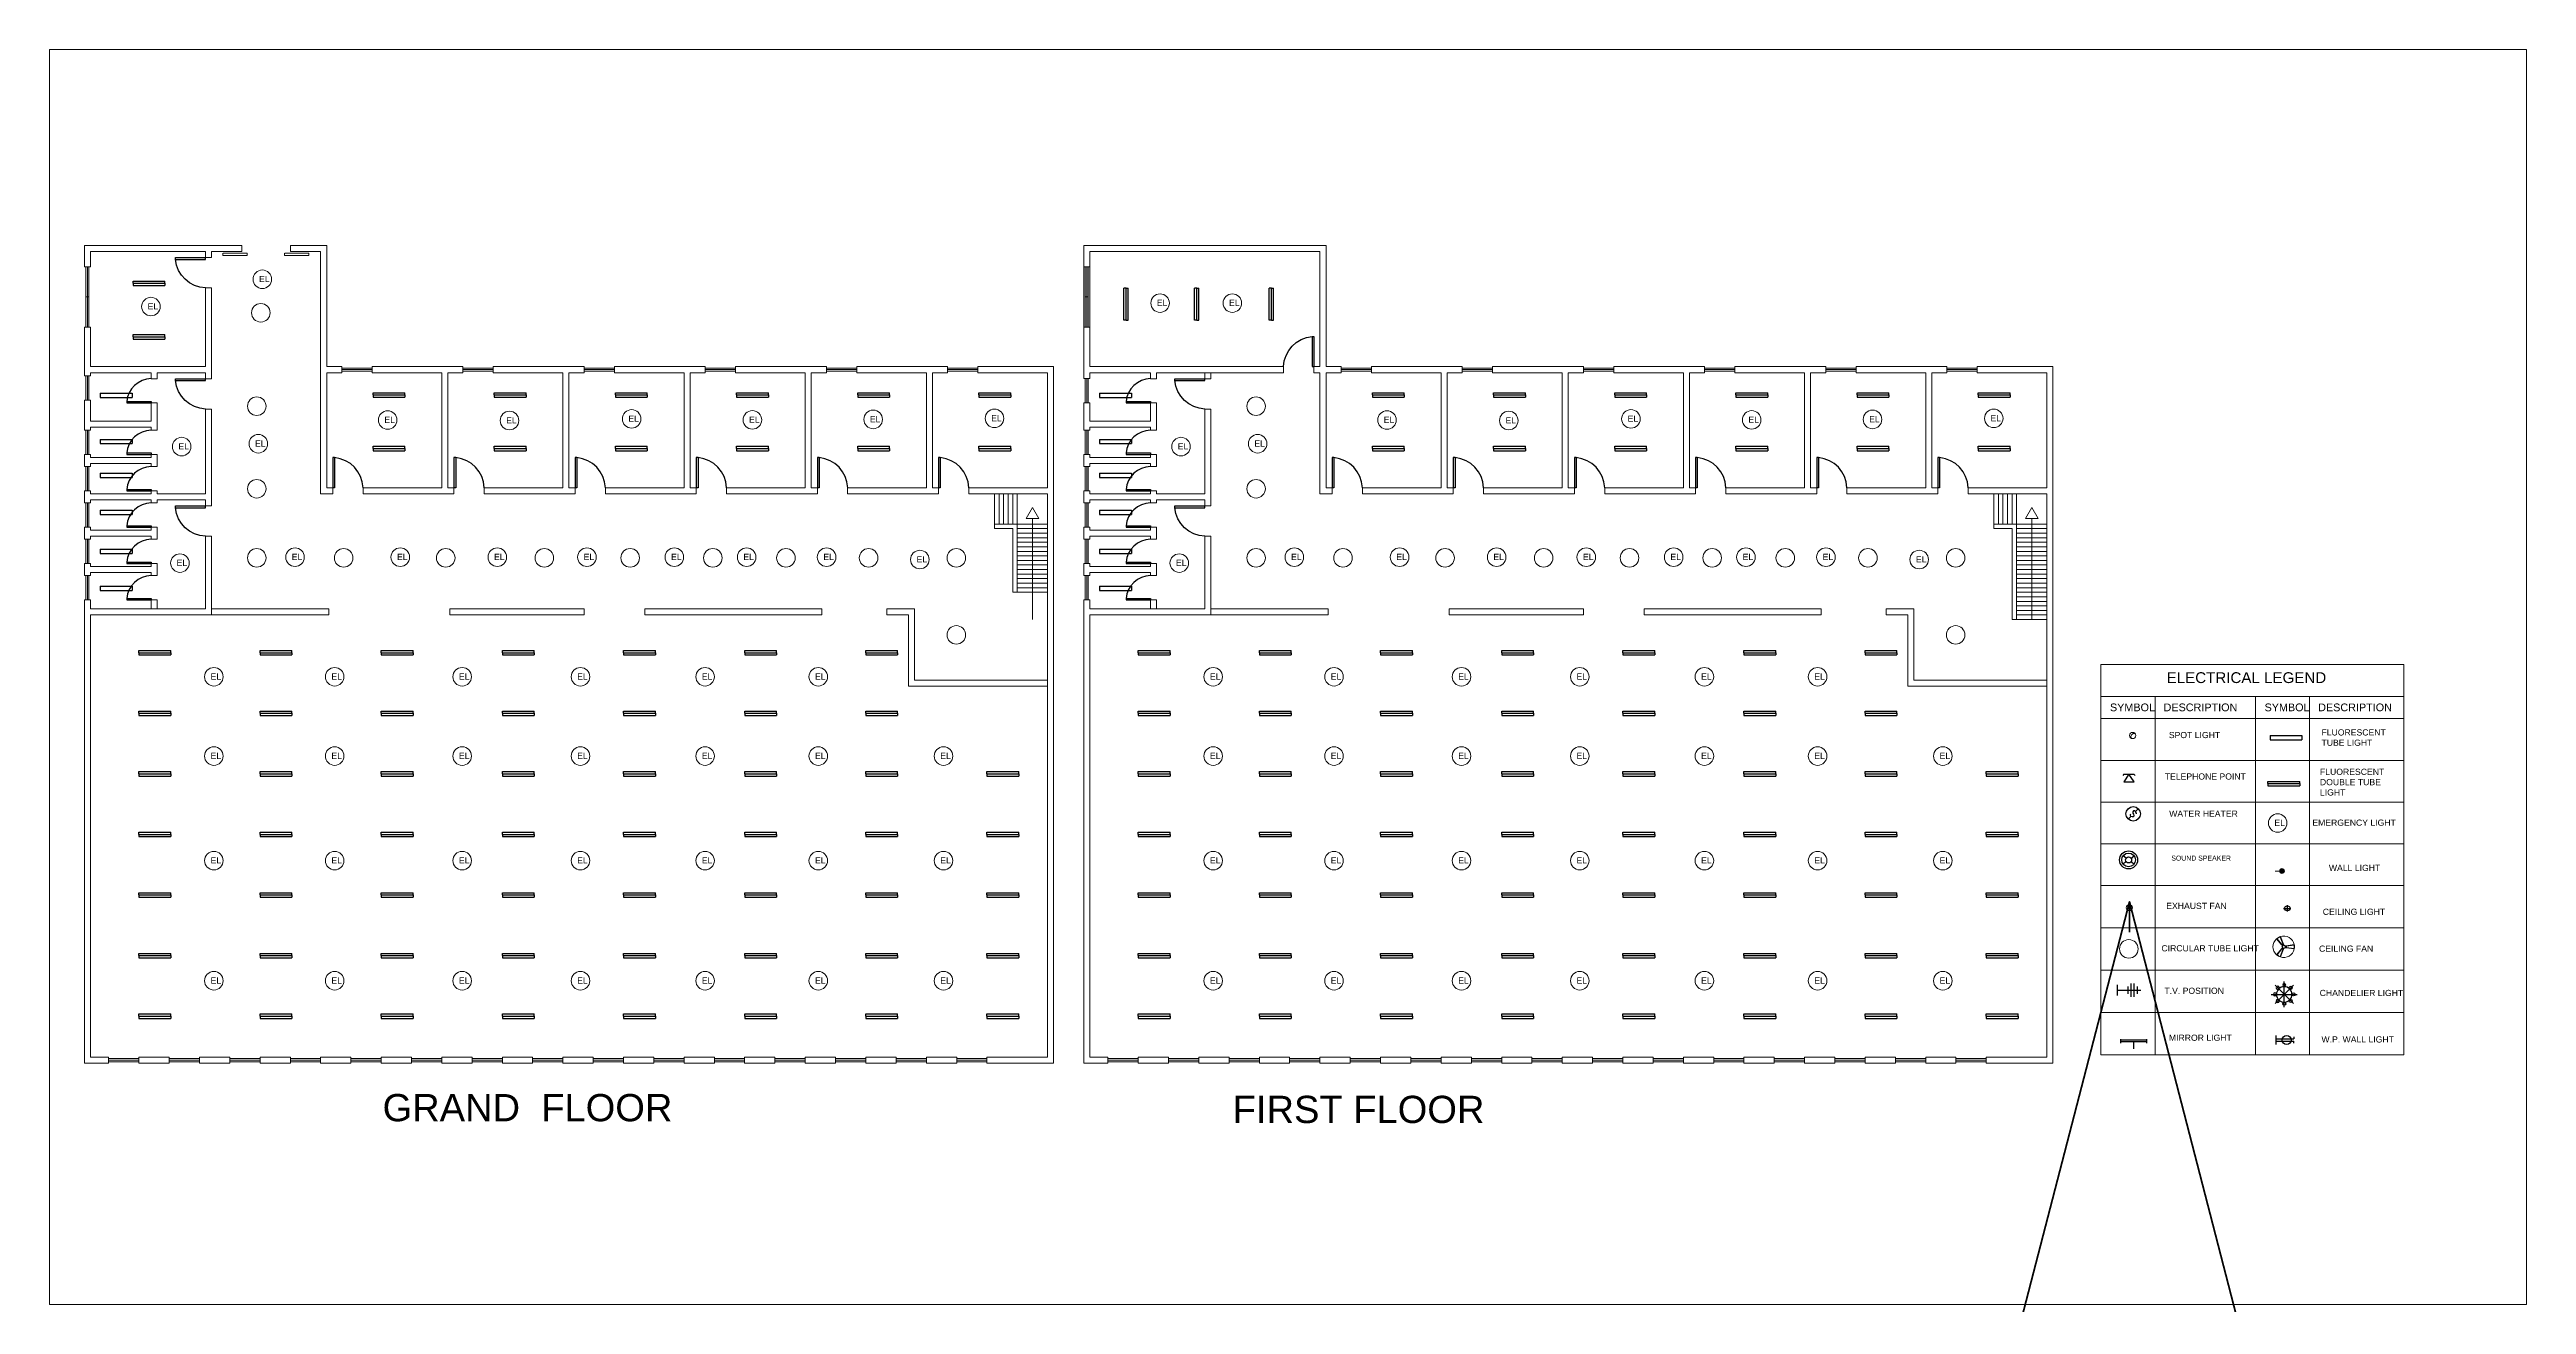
# Model space of a CAD drawing. Header units: inches. Extents: x 17 to 458, y 103 to 566.
# Drawn here: x 16.8 to 98.5, y 103.8 to 145.2 of the extents above; entities that cross this region are included whole.
import ezdxf

# ---------------------------------------------------------------- set-up
doc = ezdxf.new("R2010")
doc.units = ezdxf.units.IN
doc.header["$MEASUREMENT"] = 0
for name, color, linetype in [('EL_FITTINGS', 3, 'Continuous'), ('ELEC', 10, 'Continuous'), ('FUR', 6, 'Continuous'), ('Sanitry', 251, 'Continuous')]:
    doc.layers.add(name, color=color, linetype=linetype)
doc.layers.add('ELECTRICAL', color=200, linetype='Continuous', lineweight=18)
doc.styles.add('ARIAL', font='arial.ttf')
doc.styles.get("Standard").update_dxf_attribs({"font": 'arial.ttf'})
doc.dimstyles.get("Standard").update_dxf_attribs({"dimtxt": 0.18, "dimasz": 0.18, "dimexe": 0.18, "dimexo": 0.0625, "dimgap": 0.09, "dimtad": 0, "dimtih": 1, "dimtoh": 1, "dimdec": 4, "dimzin": 0, "dimdsep": 46, "dimtxsty": 'Standard', "dimcen": 0.09, "dimadec": 0, "dimazin": 0, "dimtfac": 1, "dimtdec": 4, "dimtofl": 0, "dimtmove": 0, "dimatfit": 3, "dimfxl": 1, "dimtolj": 1, "dimtzin": 0, "dimarcsym": 0})

msp = doc.modelspace()

# ---------------------------------------------------------------- texts
at = {"color": 5, "lineweight": 0, "style": 'ARIAL'}
for s, height, p in [('SYMBOL', 0.255184, (84.78232, 123.38187)), ('DESCRIPTION', 0.2551845, (86.55199, 123.38187)), ('SYMBOL', 0.255184, (89.88601, 123.38187)), ('DESCRIPTION', 0.2551845, (91.65568, 123.38187))]:
    msp.add_text(s, height=height, dxfattribs=at).set_placement(p)
at = {"lineweight": 0, "insert": (86.65268, 124.66997), "char_height": 0.3572583, "width": 5.4638217, "attachment_point": 1}
msp.add_mtext('ELECTRICAL LEGEND', dxfattribs=at)
at = {"color": 3, "lineweight": 0, "attachment_point": 4, "style": 'ARIAL'}
for s, insert, char_height, width in [('SPOT LIGHT', (86.7258, 122.59545), 0.204148, 2.7823965), ('FLUORESCENT\\PTUBE LIGHT', (91.76573, 122.51156), 0.2041476, 2.7823965), ('TELEPHONE POINT', (86.59095, 121.22592), 0.2041476, 2.7823965), ('FLUORESCENT DOUBLE TUBE LIGHT', (91.71484, 121.04009), 0.2041476, 2.7823965), ('WATER HEATER', (86.73778, 119.99875), 0.2041476, 2.7823965), ('EMERGENCY LIGHT', (91.46302, 119.70201), 0.2041476, 2.7823965), ('SOUND SPEAKER', (86.80634, 118.53111), 0.1637121, 2.2312883), ('WALL LIGHT', (92.01085, 118.20825), 0.204148, 2.7823965), ('EXHAUST FAN', (86.64, 116.95292), 0.2041476, 2.7823965), ('CEILING LIGHT', (91.80789, 116.75847), 0.2041476, 2.7823965), ('CIRCULAR TUBE LIGHT', (86.48146, 115.55391), 0.2041476, 3.0378894), ('CEILING FAN', (91.68388, 115.54162), 0.2041476, 2.7823965), ('T.V. POSITION', (86.58007, 114.15056), 0.2041476, 2.7823965), ('CHANDELIER LIGHT', (91.70654, 114.07866), 0.2041476, 2.7823965), ('MIRROR LIGHT', (86.72803, 112.60149), 0.2041476, 2.1228977), ('W.P. WALL LIGHT', (91.7649, 112.54508), 0.2041476, 2.7823965)]:
    msp.add_mtext(s, dxfattribs=dict(at, insert=insert, char_height=char_height, width=width))
at = {"lineweight": 0, "char_height": 0.9, "attachment_point": 1}
for s, width, insert in [('GRAND  FLOOR', 11.6763375, (27.74841, 110.74327)), ('FIRST FLOOR', 10.9522853, (55.81697, 110.68545))]:
    msp.add_mtext_dynamic_manual_height_columns(s, width=width, gutter_width=1, heights=[0], dxfattribs=dict(at, insert=insert))
at = {"layer": 'Sanitry', "color": 1, "lineweight": 0, "char_height": 0.2041476, "width": 0.9218516, "attachment_point": 4, "style": 'ARIAL'}
for insert in [(23.36783, 137.65265), (19.68945, 136.75135), (53.00864, 136.86556), (55.39477, 136.86556), (27.50589, 133.00474), (31.52698, 132.98808), (35.55989, 133.04281), (39.54762, 133.00948), (43.53534, 133.02615), (47.53975, 133.05947), (60.50016, 133.00474), (64.52125, 132.98808), (68.55416, 133.04281), (72.54188, 133.00948), (76.52961, 133.02615), (80.53402, 133.05947), (20.70433, 132.12818), (23.23452, 132.22156), (53.6986, 132.12818), (56.22879, 132.22156), (24.44715, 128.47747), (27.92186, 128.47747), (31.12539, 128.47747), (34.08447, 128.47747), (36.97098, 128.47747), (39.35694, 128.47747), (41.99806, 128.47747), (45.07721, 128.39794), (57.44142, 128.47747), (60.91613, 128.47747), (64.11966, 128.47747), (67.07874, 128.47747), (69.96525, 128.47747), (72.35121, 128.47747), (74.99233, 128.47747), (78.07147, 128.39794), (20.64684, 128.28085), (53.6411, 128.28085), (21.76736, 124.52804), (25.75638, 124.52804), (29.96578, 124.52804), (33.87083, 124.52804), (37.98582, 124.52804), (41.72291, 124.52804), (54.76162, 124.52804), (58.75065, 124.52804), (62.96005, 124.52804), (66.8651, 124.52804), (70.98009, 124.52804), (74.71718, 124.52804), (21.76736, 121.90898), (25.75638, 121.90898), (29.96578, 121.90898), (33.87083, 121.90898), (37.98582, 121.90898), (41.72291, 121.90898), (45.85835, 121.90898), (54.76162, 121.90898), (58.75065, 121.90898), (62.96005, 121.90898), (66.8651, 121.90898), (70.98009, 121.90898), (74.71718, 121.90898), (78.85262, 121.90898), (89.90899, 119.69806), (21.76736, 118.45748), (25.75638, 118.45748), (29.96578, 118.45748), (33.87083, 118.45748), (37.98582, 118.45748), (41.72291, 118.45748), (45.85835, 118.45748), (54.76162, 118.45748), (58.75065, 118.45748), (62.96005, 118.45748), (66.8651, 118.45748), (70.98009, 118.45748), (74.71718, 118.45748), (78.85262, 118.45748), (21.76736, 114.49063), (25.75638, 114.49063), (29.96578, 114.49063), (33.87083, 114.49063), (37.98582, 114.49063), (41.72291, 114.49063), (45.85835, 114.49063), (54.76162, 114.49063), (58.75065, 114.49063), (62.96005, 114.49063), (66.8651, 114.49063), (70.98009, 114.49063), (74.71718, 114.49063), (78.85262, 114.49063)]:
    msp.add_mtext('\\pi0.30287;EL', dxfattribs=dict(at, insert=insert))

# ---------------------------------------------------------------- blocks, each defined once
blk = doc.blocks.new('DESK4')
at = {"color": 0}
for p, q in [((0, 1), (-0.06, 1)), ((0, 0), (-0.06, 0))]:
    blk.add_line(p, q, dxfattribs=at)
blk.add_lwpolyline([(-0.06, 1), (-0.06, 0)], dxfattribs=at)
blk.add_lwpolyline([(0.945, 0, 0.376459), (0, 1), (0, 0)], format="xyb", dxfattribs=at)
blk = doc.blocks.new('Telephone Point')
at = {"layer": 'EL_FITTINGS', "color": 1}
for p, q in [((-16.8, 24.7), (-19.6, 20.8)), ((0, 24.7), (-16.8, 0)), ((-16.8, 24.7), (16.8, 24.7)), ((-16.8, 0), (16.8, 0)), ((16.8, 0), (0, 24.7)), ((16.8, 24.7), (19.6, 20.8))]:
    blk.add_line(p, q, dxfattribs=at)
blk = doc.blocks.new('Water Heater')
at = {"layer": 'EL_FITTINGS', "color": 1}
for p, q in [((30.5, 7.4), (39.9, 16.6)), ((16.1, -8.7), (7.5, -17.2))]:
    blk.add_line(p, q, dxfattribs=at)
for points in [[(33.1, 1.7), (32.8, 4.8), (30.5, 7.4), (27.1, 9.5), (23.9, 9.2), (21.9, 6.6), (21.9, 2), (24.2, -0.9), (25.9, -5), (24.8, -9.3), (19.8, -10.1), (16.1, -8.7), (14.7, -3.8), (14.7, -2.4), (15.5, -0.1)], [(33.1, 1.7), (32.6, -0.3)]]:
    blk.add_lwpolyline(points, dxfattribs=at)
blk.add_circle((23.4, 0), 23.4, dxfattribs=at)
blk = doc.blocks.new('Flourescent Tube Light')
at = {"layer": 'EL_FITTINGS', "color": 1}
for p, q in [((-51.5, 6.8), (51.5, 6.8)), ((-51.5, 6.8), (-51.5, -6.8)), ((51.5, 6.8), (51.5, -6.8)), ((-51.5, -6.8), (51.5, -6.8))]:
    blk.add_line(p, q, dxfattribs=at)
blk = doc.blocks.new('Fluorescent Double Tube Light')
at = {"layer": 'EL_FITTINGS', "color": 1}
for p, q in [((-51.5, 7.2), (51.5, 7.2)), ((-51.5, 0), (-51.5, 7.2)), ((-51.5, 0), (51.5, 0)), ((51.5, 0), (51.5, 7.2)), ((-51.5, 0), (51.5, 0)), ((-51.5, 0), (-51.5, -7.2)), ((-51.5, -7.2), (51.5, -7.2)), ((51.5, 0), (51.5, -7.2))]:
    blk.add_line(p, q, dxfattribs=at)
blk = doc.blocks.new('DRHUDR')
at = {"color": 1}
for p, q in [((53434.9, 7577.1), (53424.6, 7584.4)), ((53434.9, 7565.4), (53424.6, 7558)), ((53451.1, 7577.1), (53461.4, 7584.4)), ((53451.1, 7565.4), (53461.4, 7558))]:
    blk.add_line(p, q, dxfattribs=at)
for radius in [29.6, 22.6, 9.97]:
    blk.add_circle((53443, 7571.2), radius, dxfattribs=at)
blk = doc.blocks.new('WALL LIGHT')
at = {"layer": 'ELECTRICAL'}
blk.add_hatch(color=256, dxfattribs=at).paths.add_polyline_path([(0.47, 0, 1), (0.22, 0, 1)])
blk.add_line((0.22, 0), (0, 0), dxfattribs=at)
blk.add_circle((0.34, 0), 0.126, dxfattribs=at)
blk = doc.blocks.new('Ceiling light')
at = {"layer": 'ELEC'}
for p, q in [((0, 0.16), (0, -0.16)), ((-0.19, -0.01), (0.18, -0.01))]:
    blk.add_line(p, q, dxfattribs=at)
blk.add_ellipse((0, 0), major_axis=(0.141, 0), ratio=0.898978, start_param=3.141593, end_param=9.424778, dxfattribs=at)
blk = doc.blocks.new('dtrhtr')
at = {"layer": 'EL_FITTINGS', "color": 1}
for p, q in [((110116.8, -17669.4), (110116.8, -17682.1)), ((110202.4, -17673.1), (110116.8, -17673.1)), ((110202.4, -17678.4), (110116.8, -17678.4)), ((110159.6, -17678.4), (110159.6, -17701.3)), ((110202.4, -17669.4), (110202.4, -17682.1))]:
    blk.add_line(p, q, dxfattribs=at)
blk = doc.blocks.new('T.V. Position')
at = {"layer": 'EL_FITTINGS', "color": 1}
for p, q in [((0, 17.6), (0, -17.6)), ((0, 0), (76.7, 0)), ((34.5, 11.9), (34.5, -11.9)), ((44.4, 21.8), (44.4, -21.8)), ((54.3, 21.8), (54.3, -21.8)), ((64.2, 11.9), (64.2, -11.9))]:
    blk.add_line(p, q, dxfattribs=at)
blk = doc.blocks.new('WP Wall Light')
at = {"layer": 'EL_FITTINGS', "color": 1}
for p, q in [((0, 14.9), (0, -14.9)), ((0, 3.9), (59.1, 3.9)), ((59.1, 9.9), (59.1, 3.9)), ((0, -3.9), (59.1, -3.9)), ((59.1, -9.9), (59.1, -3.9))]:
    blk.add_line(p, q, dxfattribs=at)
blk.add_circle((35.4, 0), 14.3, dxfattribs=at)
blk = doc.blocks.new('Chandelier Light')
at = {"layer": 'EL_FITTINGS', "color": 1, "linetype": 'Continuous'}
for p, q in [((-41.7, 0), (41.7, 0)), ((29.5, 29.5), (-29.5, -29.5)), ((-29.5, 29.5), (29.5, -29.5)), ((0, -41.7), (0, 41.7))]:
    blk.add_line(p, q, dxfattribs=at)
at = {"layer": 'EL_FITTINGS', "color": 2, "linetype": 'Continuous', "extrusion": (0, 0, -1)}
for centre, major_axis in [((-30, 0), (-3.54, 3.54)), ((-30, 0), (-3.54, 3.54)), ((-21, 21.4), (0.05, 5)), ((0, 30), (3.54, 3.54)), ((-21, -21.4), (-5, -0.05))]:
    blk.add_ellipse(centre, major_axis=major_axis, ratio=1, start_param=0.785398, end_param=7.068583, dxfattribs=at)
at = {"layer": 'EL_FITTINGS', "color": 4, "linetype": 'Continuous', "extrusion": (0, 0, -1)}
blk.add_ellipse((0, 0), major_axis=(17.7, 17.7), ratio=1, start_param=0.785398, end_param=7.068583, dxfattribs=at)
at = {"layer": 'EL_FITTINGS', "color": 2, "linetype": 'Continuous'}
for centre, major_axis in [((21, 21.4), (-0.05, 5)), ((30, 0), (3.54, 3.54)), ((30, 0), (3.54, 3.54)), ((0, -30), (3.54, -3.54)), ((0, -30), (3.54, -3.54)), ((21, -21.4), (5, -0.05))]:
    blk.add_ellipse(centre, major_axis=major_axis, ratio=1, start_param=0.785398, end_param=7.068583, dxfattribs=at)

# ---------------------------------------------------------------- linework, layer by layer
at = {"lineweight": 0}
for p, q in [((17.90375, 138.76099), (21.90375, 138.76099)), ((17.90375, 138.06099), (17.90375, 138.76099)), ((18.10375, 138.56099), (21.90375, 138.56099)), ((18.10375, 138.06099), (18.10375, 138.56099)), ((21.90375, 138.76099), (23.10375, 138.76099)), ((21.90375, 138.56099), (21.90375, 138.36099)), ((21.90375, 138.36099), (22.10375, 138.36099)), ((22.10375, 138.56099), (23.10375, 138.56099)), ((22.10375, 138.56099), (22.10375, 138.36099)), ((22.47894, 138.4318), (22.47894, 138.5018)), ((23.28269, 138.4318), (22.47894, 138.4318)), ((22.48269, 138.5018), (23.28269, 138.5018)), ((23.10375, 138.56099), (23.10375, 138.76099)), ((23.28269, 138.5018), (23.28269, 138.4318)), ((23.28269, 138.4318), (23.28269, 138.4318)), ((24.51304, 138.4318), (24.51304, 138.5018)), ((25.31679, 138.4318), (24.51304, 138.4318)), ((24.51679, 138.5018), (25.31679, 138.5018)), ((24.70375, 138.76099), (25.90375, 138.76099)), ((24.70375, 138.56099), (24.70375, 138.76099)), ((24.70375, 138.56099), (25.70375, 138.56099)), ((25.31679, 138.5018), (25.31679, 138.4318)), ((25.31679, 138.4318), (25.31679, 138.4318)), ((25.70375, 138.56099), (25.70375, 134.56099)), ((25.90375, 138.76099), (25.90375, 134.76099)), ((50.89802, 138.76099), (54.89802, 138.76099)), ((50.89802, 134.76099), (50.89802, 138.76099)), ((51.09802, 134.76099), (51.09802, 138.56099)), ((51.09802, 138.56099), (58.69802, 138.56099)), ((54.89802, 138.76099), (58.89802, 138.76099)), ((58.69802, 138.56099), (58.69802, 134.76099)), ((58.89802, 138.76099), (58.89802, 134.76099)), ((18.10375, 138.06099), (17.90375, 138.06099)), ((17.95375, 138.06099), (17.95375, 136.06099)), ((18.00375, 138.06099), (18.00375, 136.06099)), ((18.05375, 138.06099), (18.05375, 136.06099)), ((51.09802, 138.06099), (50.89802, 138.06099)), ((50.94802, 138.06099), (50.94802, 136.06099)), ((50.99802, 138.06099), (50.99802, 136.06099)), ((51.04802, 138.06099), (51.04802, 136.06099)), ((18.05375, 137.06099), (17.95375, 137.06099)), ((21.90375, 137.36099), (21.90375, 134.76099)), ((21.90375, 137.36099), (22.10375, 137.36099)), ((22.10375, 137.36099), (22.10375, 134.56099)), ((51.04802, 137.06099), (50.94802, 137.06099)), ((17.90375, 134.76099), (17.90375, 136.06099)), ((18.10375, 136.06099), (17.90375, 136.06099)), ((18.10375, 134.76099), (18.10375, 136.06099)), ((51.09802, 136.06099), (50.89802, 136.06099)), ((17.90375, 134.46053), (17.90375, 134.76099)), ((18.10375, 134.46053), (17.90375, 134.46053)), ((17.95375, 134.46053), (17.95375, 133.65659)), ((18.00375, 134.46053), (18.00375, 133.65659)), ((18.05375, 134.46053), (18.05375, 133.65659)), ((21.90375, 134.76099), (18.10375, 134.76099)), ((18.10375, 134.46053), (18.10375, 134.56099)), ((20.10375, 134.56099), (18.10375, 134.56099)), ((20.10375, 134.36099), (20.10375, 134.56099)), ((20.10375, 134.36099), (20.30375, 134.36099)), ((20.30375, 134.36099), (20.30375, 134.56099)), ((21.90375, 134.56099), (20.30375, 134.56099)), ((21.90375, 134.30123), (21.90375, 134.56099)), ((21.90375, 134.36099), (22.10375, 134.36099)), ((22.10375, 134.36099), (22.10375, 134.56099)), ((25.70375, 134.56099), (25.70375, 130.56099)), ((25.90375, 134.76099), (26.40375, 134.76099)), ((25.90375, 134.56099), (25.90375, 130.76099)), ((25.90375, 134.56099), (26.40375, 134.56099)), ((26.40375, 134.56099), (26.40375, 134.76099)), ((26.40375, 134.71099), (27.40375, 134.71099)), ((26.40375, 134.66099), (27.40375, 134.66099)), ((26.40375, 134.61099), (27.40375, 134.61099)), ((27.40375, 134.76099), (29.90375, 134.76099)), ((27.40375, 134.56099), (27.40375, 134.76099)), ((27.40375, 134.56099), (29.70375, 134.56099)), ((29.70375, 134.56099), (29.70375, 130.76099)), ((29.90375, 134.76099), (30.40375, 134.76099)), ((29.90375, 134.56099), (30.40375, 134.56099)), ((29.90375, 134.56099), (29.90375, 130.76099)), ((30.40375, 134.56099), (30.40375, 134.76099)), ((30.40375, 134.71099), (31.40375, 134.71099)), ((30.40375, 134.66099), (31.40375, 134.66099)), ((30.40375, 134.61099), (31.40375, 134.61099)), ((31.40375, 134.76099), (33.90375, 134.76099)), ((31.40375, 134.56099), (31.40375, 134.76099)), ((31.40375, 134.56099), (33.70375, 134.56099)), ((33.70375, 134.56099), (33.70375, 130.76099)), ((33.90375, 134.76099), (34.40375, 134.76099)), ((33.90375, 134.56099), (34.40375, 134.56099)), ((33.90375, 134.56099), (33.90375, 130.76099)), ((34.40375, 134.56099), (34.40375, 134.76099)), ((34.40375, 134.71099), (35.40375, 134.71099)), ((34.40375, 134.66099), (35.40375, 134.66099)), ((34.40375, 134.61099), (35.40375, 134.61099)), ((35.40375, 134.76099), (37.90375, 134.76099)), ((35.40375, 134.56099), (35.40375, 134.76099)), ((35.40375, 134.56099), (37.70375, 134.56099)), ((37.70375, 134.56099), (37.70375, 130.76099)), ((37.90375, 134.76099), (38.40375, 134.76099)), ((37.90375, 134.56099), (37.90375, 130.76099)), ((37.90375, 134.56099), (38.40375, 134.56099)), ((38.40375, 134.56099), (38.40375, 134.76099)), ((38.40375, 134.71099), (39.40375, 134.71099)), ((38.40375, 134.66099), (39.40375, 134.66099)), ((38.40375, 134.61099), (39.40375, 134.61099)), ((39.40375, 134.76099), (41.90375, 134.76099)), ((39.40375, 134.56099), (39.40375, 134.76099)), ((39.40375, 134.56099), (41.70375, 134.56099)), ((41.70375, 134.56099), (41.70375, 130.76099)), ((41.90375, 134.76099), (42.40375, 134.76099)), ((41.90375, 134.56099), (41.90375, 130.76099)), ((41.90375, 134.56099), (42.40375, 134.56099)), ((42.40375, 134.56099), (42.40375, 134.76099)), ((42.40375, 134.71099), (43.40375, 134.71099)), ((42.40375, 134.66099), (43.40375, 134.66099)), ((42.40375, 134.61099), (43.40375, 134.61099)), ((43.40375, 134.76099), (45.90375, 134.76099)), ((43.40375, 134.56099), (43.40375, 134.76099)), ((43.40375, 134.56099), (45.70375, 134.56099)), ((45.70375, 134.56099), (45.70375, 130.76099)), ((45.90375, 134.76099), (46.40375, 134.76099)), ((45.90375, 134.56099), (45.90375, 130.76099)), ((45.90375, 134.56099), (46.40375, 134.56099)), ((46.40375, 134.56099), (46.40375, 134.76099)), ((46.40375, 134.71099), (47.40375, 134.71099)), ((46.40375, 134.66099), (47.40375, 134.66099)), ((46.40375, 134.61099), (47.40375, 134.61099)), ((47.40375, 134.76099), (49.90375, 134.76099)), ((47.40375, 134.56099), (47.40375, 134.76099)), ((47.40375, 134.56099), (49.70375, 134.56099)), ((49.70375, 134.56099), (49.70375, 130.76099)), ((49.90375, 134.76099), (49.90375, 130.76099)), ((50.89802, 134.36493), (50.89802, 134.76099)), ((51.09802, 134.36493), (50.89802, 134.36493)), ((50.94802, 134.36493), (50.94802, 133.56099)), ((50.99802, 134.36493), (50.99802, 133.56099)), ((51.04802, 134.36493), (51.04802, 133.56099)), ((54.89802, 134.76099), (51.09802, 134.76099)), ((51.09802, 134.36493), (51.09802, 134.56099)), ((53.09802, 134.56099), (51.09802, 134.56099)), ((53.09802, 134.36099), (53.09802, 134.56099)), ((53.09802, 134.36099), (53.09802, 134.56099)), ((53.09802, 134.36099), (53.29802, 134.36099)), ((53.29802, 134.36099), (53.29802, 134.56099)), ((54.89802, 134.56099), (53.29802, 134.56099)), ((53.29802, 134.36099), (53.29802, 134.56099)), ((54.89802, 134.76099), (56.30844, 134.76099)), ((54.89802, 134.36099), (54.89802, 134.56099)), ((54.89802, 134.56099), (55.09802, 134.56099)), ((54.89802, 134.36099), (55.09802, 134.36099)), ((55.09802, 134.36099), (55.09802, 134.56099)), ((57.49802, 134.56099), (55.09802, 134.56099)), ((56.30844, 134.76099), (57.49802, 134.76099)), ((57.49802, 134.56099), (57.49802, 134.76099)), ((58.49802, 134.76099), (58.69802, 134.76099)), ((58.49802, 134.56099), (58.49802, 134.76099)), ((58.69802, 134.56099), (58.49802, 134.56099)), ((58.69802, 134.56099), (58.69802, 130.56099)), ((58.89802, 134.76099), (59.39802, 134.76099)), ((58.89802, 134.56099), (59.39802, 134.56099)), ((58.89802, 134.56099), (58.89802, 130.76099)), ((59.39802, 134.56099), (59.39802, 134.76099)), ((59.39802, 134.71099), (60.39802, 134.71099)), ((59.39802, 134.66099), (60.39802, 134.66099)), ((59.39802, 134.61099), (60.39802, 134.61099)), ((60.39802, 134.76099), (62.89802, 134.76099)), ((60.39802, 134.56099), (60.39802, 134.76099)), ((60.39802, 134.56099), (62.69802, 134.56099)), ((62.69802, 134.56099), (62.69802, 130.76099)), ((62.89802, 134.76099), (63.39802, 134.76099)), ((62.89802, 134.56099), (63.39802, 134.56099)), ((62.89802, 134.56099), (62.89802, 130.76099)), ((63.39802, 134.56099), (63.39802, 134.76099)), ((63.39802, 134.71099), (64.39802, 134.71099)), ((63.39802, 134.66099), (64.39802, 134.66099)), ((63.39802, 134.61099), (64.39802, 134.61099)), ((64.39802, 134.76099), (66.89802, 134.76099)), ((64.39802, 134.56099), (64.39802, 134.76099)), ((64.39802, 134.56099), (66.69802, 134.56099)), ((66.69802, 134.56099), (66.69802, 130.76099)), ((66.89802, 134.76099), (67.39802, 134.76099)), ((66.89802, 134.56099), (67.39802, 134.56099)), ((66.89802, 134.56099), (66.89802, 130.76099)), ((67.39802, 134.56099), (67.39802, 134.76099)), ((67.39802, 134.71099), (68.39802, 134.71099)), ((67.39802, 134.66099), (68.39802, 134.66099)), ((67.39802, 134.61099), (68.39802, 134.61099)), ((68.39802, 134.76099), (70.89802, 134.76099)), ((68.39802, 134.56099), (68.39802, 134.76099)), ((68.39802, 134.56099), (70.69802, 134.56099)), ((70.69802, 134.56099), (70.69802, 130.76099)), ((70.89802, 134.76099), (71.39802, 134.76099)), ((70.89802, 134.56099), (71.39802, 134.56099)), ((70.89802, 134.56099), (70.89802, 130.76099)), ((71.39802, 134.56099), (71.39802, 134.76099)), ((71.39802, 134.71099), (72.39802, 134.71099)), ((71.39802, 134.66099), (72.39802, 134.66099)), ((71.39802, 134.61099), (72.39802, 134.61099)), ((72.39802, 134.76099), (74.89802, 134.76099)), ((72.39802, 134.56099), (72.39802, 134.76099)), ((72.39802, 134.56099), (74.69802, 134.56099)), ((74.69802, 134.56099), (74.69802, 130.76099)), ((74.89802, 134.76099), (75.39802, 134.76099)), ((74.89802, 134.56099), (75.39802, 134.56099)), ((74.89802, 134.56099), (74.89802, 130.76099)), ((75.39802, 134.56099), (75.39802, 134.76099)), ((75.39802, 134.71099), (76.39802, 134.71099)), ((75.39802, 134.66099), (76.39802, 134.66099)), ((75.39802, 134.61099), (76.39802, 134.61099)), ((76.39802, 134.76099), (78.89802, 134.76099)), ((76.39802, 134.56099), (76.39802, 134.76099)), ((76.39802, 134.56099), (78.69802, 134.56099)), ((78.69802, 134.56099), (78.69802, 130.76099)), ((78.89802, 134.76099), (79.39802, 134.76099)), ((78.89802, 134.56099), (79.39802, 134.56099)), ((78.89802, 134.56099), (78.89802, 130.76099)), ((79.39802, 134.56099), (79.39802, 134.76099)), ((79.39802, 134.71099), (80.39802, 134.71099)), ((79.39802, 134.66099), (80.39802, 134.66099)), ((79.39802, 134.61099), (80.39802, 134.61099)), ((80.39802, 134.76099), (82.89802, 134.76099)), ((80.39802, 134.56099), (80.39802, 134.76099)), ((80.39802, 134.56099), (82.69802, 134.56099)), ((82.69802, 134.56099), (82.69802, 130.76099)), ((82.89802, 134.76099), (82.89802, 130.76099)), ((17.90375, 132.66053), (17.90375, 133.65659)), ((18.10375, 133.65659), (17.90375, 133.65659)), ((18.10375, 132.96099), (18.10375, 133.65659)), ((20.10375, 132.96099), (20.10375, 133.56099)), ((20.10375, 133.56099), (20.30375, 133.56099)), ((20.30375, 132.66099), (20.30375, 133.56099)), ((21.90375, 130.56099), (21.90375, 133.36099)), ((21.90375, 133.36099), (22.10375, 133.36099)), ((22.10375, 130.16099), (22.10375, 133.36099)), ((50.89802, 132.66053), (50.89802, 133.56099)), ((51.09802, 133.56099), (50.89802, 133.56099)), ((51.09802, 132.96099), (51.09802, 133.56099)), ((53.09802, 133.56099), (52.29802, 133.56099)), ((53.09802, 132.96099), (53.09802, 133.60899)), ((53.09802, 132.96099), (53.09802, 133.56099)), ((53.09802, 133.56099), (53.29802, 133.56099)), ((53.29802, 132.66099), (53.29802, 133.56099)), ((53.29802, 132.66099), (53.29802, 133.56099)), ((54.89802, 130.56099), (54.89802, 133.36099)), ((54.89802, 133.36099), (55.09802, 133.36099)), ((55.09802, 130.16099), (55.09802, 133.36099)), ((18.10375, 132.66053), (17.90375, 132.66053)), ((17.95375, 132.66053), (17.95375, 131.85659)), ((18.00375, 132.66053), (18.00375, 131.85659)), ((18.05375, 132.66053), (18.05375, 131.85659)), ((20.10375, 132.96099), (18.10375, 132.96099)), ((18.10375, 132.66053), (18.10375, 132.76099)), ((20.10375, 132.76099), (18.10375, 132.76099)), ((20.10375, 132.66099), (20.10375, 132.76099)), ((20.10375, 132.66099), (20.30375, 132.66099)), ((51.09802, 132.66053), (50.89802, 132.66053)), ((50.94802, 132.66053), (50.94802, 131.85659)), ((50.99802, 132.66053), (50.99802, 131.85659)), ((51.04802, 132.66053), (51.04802, 131.85659)), ((53.09802, 132.96099), (51.09802, 132.96099)), ((51.09802, 132.66053), (51.09802, 132.76099)), ((53.09802, 132.76099), (51.09802, 132.76099)), ((53.09802, 132.66099), (53.09802, 132.76099)), ((53.09802, 132.66099), (53.09802, 132.76099)), ((53.09802, 132.66099), (53.29802, 132.66099)), ((17.90375, 131.46053), (17.90375, 131.85659)), ((18.10375, 131.85659), (17.90375, 131.85659)), ((18.10375, 131.76099), (18.10375, 131.85659)), ((20.10375, 131.76099), (18.10375, 131.76099)), ((20.10375, 131.76099), (20.10375, 131.86099)), ((20.10375, 131.86099), (20.30375, 131.86099)), ((20.30375, 131.46099), (20.30375, 131.86099)), ((50.89802, 131.46053), (50.89802, 131.85659)), ((51.09802, 131.85659), (50.89802, 131.85659)), ((51.09802, 131.76099), (51.09802, 131.85659)), ((53.09802, 131.76099), (51.09802, 131.76099)), ((53.09802, 131.76099), (53.09802, 131.90899)), ((53.09802, 131.76099), (53.09802, 131.86099)), ((53.09802, 131.86099), (53.29802, 131.86099)), ((53.29802, 131.46099), (53.29802, 131.86099)), ((53.29802, 131.46099), (53.29802, 131.86099)), ((18.10375, 131.46053), (17.90375, 131.46053)), ((17.95375, 131.46053), (17.95375, 130.65659)), ((18.00375, 131.46053), (18.00375, 130.65659)), ((18.05375, 131.46053), (18.05375, 130.65659)), ((18.10375, 131.46053), (18.10375, 131.56099)), ((20.10375, 131.56099), (18.10375, 131.56099)), ((20.10375, 131.46099), (20.10375, 131.56099)), ((20.10375, 131.46099), (20.30375, 131.46099)), ((51.09802, 131.46053), (50.89802, 131.46053)), ((50.94802, 131.46053), (50.94802, 130.65659)), ((50.99802, 131.46053), (50.99802, 130.65659)), ((51.04802, 131.46053), (51.04802, 130.65659)), ((51.09802, 131.46053), (51.09802, 131.56099)), ((53.09802, 131.56099), (51.09802, 131.56099)), ((53.09802, 131.46099), (53.09802, 131.56099)), ((53.09802, 131.46099), (53.09802, 131.56099)), ((53.09802, 131.46099), (53.29802, 131.46099)), ((17.90375, 130.26053), (17.90375, 130.65659)), ((18.10375, 130.65659), (17.90375, 130.65659)), ((18.10375, 130.26053), (17.90375, 130.26053)), ((17.95375, 130.26053), (17.95375, 129.45659)), ((18.00375, 130.26053), (18.00375, 129.45659)), ((18.05375, 130.26053), (18.05375, 129.45659)), ((18.10375, 130.56099), (18.10375, 130.65659)), ((20.10375, 130.56099), (18.10375, 130.56099)), ((18.10375, 130.26053), (18.10375, 130.36099)), ((20.10375, 130.36099), (18.10375, 130.36099)), ((20.10375, 130.56099), (20.10375, 130.66099)), ((20.10375, 130.66099), (20.30375, 130.66099)), ((20.10375, 130.26099), (20.10375, 130.36099)), ((20.10375, 130.26099), (20.30375, 130.26099)), ((20.30375, 130.56099), (20.30375, 130.66099)), ((20.30375, 130.56099), (21.90375, 130.56099)), ((20.30375, 130.26099), (20.30375, 130.36099)), ((20.30375, 130.36099), (21.90375, 130.36099)), ((21.90375, 130.10123), (21.90375, 130.36099)), ((21.90375, 130.16099), (22.10375, 130.16099)), ((25.70375, 130.56099), (26.10375, 130.56099)), ((25.90375, 130.76099), (26.10375, 130.76099)), ((26.10375, 130.76099), (26.10375, 130.56099)), ((27.10375, 130.76099), (29.70375, 130.76099)), ((27.10375, 130.76099), (27.10375, 130.56099)), ((27.10375, 130.56099), (30.10375, 130.56099)), ((29.90375, 130.76099), (30.10375, 130.76099)), ((30.10375, 130.76099), (30.10375, 130.56099)), ((31.10375, 130.76099), (33.70375, 130.76099)), ((31.10375, 130.76099), (31.10375, 130.56099)), ((31.10375, 130.56099), (34.10375, 130.56099)), ((33.90375, 130.76099), (34.10375, 130.76099)), ((34.10375, 130.76099), (34.10375, 130.56099)), ((35.10375, 130.76099), (37.70375, 130.76099)), ((35.10375, 130.76099), (35.10375, 130.56099)), ((35.10375, 130.56099), (38.10375, 130.56099)), ((37.90375, 130.76099), (38.10375, 130.76099)), ((38.10375, 130.76099), (38.10375, 130.56099)), ((39.10375, 130.76099), (41.70375, 130.76099)), ((39.10375, 130.76099), (39.10375, 130.56099)), ((39.10375, 130.56099), (42.10375, 130.56099)), ((41.90375, 130.76099), (42.10375, 130.76099)), ((42.10375, 130.76099), (42.10375, 130.56099)), ((43.10375, 130.76099), (45.70375, 130.76099)), ((43.10375, 130.76099), (43.10375, 130.56099)), ((43.10375, 130.56099), (46.10375, 130.56099)), ((45.90375, 130.76099), (46.10375, 130.76099)), ((46.10375, 130.76099), (46.10375, 130.56099)), ((47.10375, 130.76099), (49.70375, 130.76099)), ((47.10375, 130.76099), (47.10375, 130.56099)), ((47.10375, 130.56099), (49.70375, 130.56099)), ((47.95375, 130.56099), (47.95375, 129.56099)), ((48.10375, 130.56099), (48.10375, 129.56099)), ((48.25375, 130.56099), (48.25375, 129.56099)), ((48.40375, 130.56099), (48.40375, 129.56099)), ((48.55375, 130.56099), (48.55375, 129.56099)), ((48.55375, 130.56099), (48.55375, 129.56099)), ((48.70375, 130.56099), (48.70375, 127.31099)), ((49.70375, 130.56099), (49.70375, 126.76099)), ((49.90375, 130.76099), (49.90375, 126.76099)), ((50.89802, 130.26053), (50.89802, 130.65659)), ((51.09802, 130.65659), (50.89802, 130.65659)), ((51.09802, 130.26053), (50.89802, 130.26053)), ((50.94802, 130.26053), (50.94802, 129.45659)), ((50.99802, 130.26053), (50.99802, 129.45659)), ((51.04802, 130.26053), (51.04802, 129.45659)), ((51.09802, 130.56099), (51.09802, 130.65659)), ((53.09802, 130.56099), (51.09802, 130.56099)), ((51.09802, 130.26053), (51.09802, 130.36099)), ((53.09802, 130.36099), (51.09802, 130.36099)), ((53.09802, 130.56099), (53.09802, 130.70899)), ((53.09802, 130.56099), (53.09802, 130.66099)), ((53.09802, 130.66099), (53.29802, 130.66099)), ((53.09802, 130.26099), (53.09802, 130.36099)), ((53.09802, 130.26099), (53.09802, 130.36099)), ((53.09802, 130.26099), (53.29802, 130.26099)), ((53.29802, 130.56099), (53.29802, 130.66099)), ((53.29802, 130.56099), (53.29802, 130.66099)), ((53.29802, 130.56099), (54.89802, 130.56099)), ((53.29802, 130.26099), (53.29802, 130.36099)), ((53.29802, 130.36099), (54.89802, 130.36099)), ((53.29802, 130.26099), (53.29802, 130.36099)), ((54.89802, 130.16099), (54.89802, 130.36099)), ((54.89802, 130.16099), (55.09802, 130.16099)), ((58.69802, 130.56099), (59.09802, 130.56099)), ((58.89802, 130.76099), (59.15778, 130.76099)), ((58.89802, 130.76099), (59.09802, 130.76099)), ((59.09802, 130.76099), (59.09802, 130.56099)), ((60.09802, 130.76099), (62.69802, 130.76099)), ((60.09893, 130.76099), (62.69802, 130.76099)), ((60.09893, 130.76099), (60.09893, 130.56099)), ((60.09893, 130.56099), (63.09802, 130.56099)), ((62.89802, 130.76099), (63.15778, 130.76099)), ((62.89802, 130.76099), (63.09802, 130.76099)), ((63.09802, 130.76099), (63.09802, 130.56099)), ((64.09802, 130.76099), (66.69802, 130.76099)), ((64.09802, 130.76099), (66.69802, 130.76099)), ((64.09802, 130.76099), (64.09802, 130.56099)), ((64.09802, 130.56099), (67.09802, 130.56099)), ((66.89802, 130.76099), (67.15778, 130.76099)), ((66.89802, 130.76099), (67.09802, 130.76099)), ((67.09802, 130.76099), (67.09802, 130.56099)), ((68.09802, 130.76099), (70.69802, 130.76099)), ((68.09893, 130.76099), (70.69802, 130.76099)), ((68.09893, 130.76099), (68.09893, 130.56099)), ((68.09893, 130.56099), (71.09802, 130.56099)), ((70.89802, 130.76099), (71.15778, 130.76099)), ((70.89802, 130.76099), (71.09802, 130.76099)), ((71.09802, 130.76099), (71.09802, 130.56099)), ((72.09802, 130.76099), (74.69802, 130.76099)), ((72.09802, 130.76099), (74.69802, 130.76099)), ((72.09802, 130.76099), (72.09802, 130.56099)), ((72.09802, 130.56099), (75.09802, 130.56099)), ((74.89802, 130.76099), (75.15778, 130.76099)), ((74.89802, 130.76099), (75.09802, 130.76099)), ((75.09802, 130.76099), (75.09802, 130.56099)), ((76.09802, 130.76099), (78.69802, 130.76099)), ((76.09893, 130.76099), (78.69802, 130.76099)), ((76.09893, 130.76099), (76.09893, 130.56099)), ((76.09893, 130.56099), (79.09802, 130.56099)), ((78.89802, 130.76099), (79.15778, 130.76099)), ((78.89802, 130.76099), (79.09802, 130.76099)), ((79.09802, 130.76099), (79.09802, 130.56099)), ((80.09893, 130.76099), (82.69802, 130.76099)), ((80.09893, 130.76099), (80.09893, 130.56099)), ((80.09893, 130.56099), (82.69802, 130.56099)), ((80.94802, 130.56099), (80.94802, 129.56099)), ((81.09802, 130.56099), (81.09802, 129.56099)), ((81.24802, 130.56099), (81.24802, 129.56099)), ((81.39802, 130.56099), (81.39802, 129.56099)), ((81.54802, 130.56099), (81.54802, 129.56099)), ((81.54802, 130.56099), (81.54802, 129.56099)), ((81.69802, 130.56099), (81.69802, 126.41099)), ((82.69802, 130.56099), (82.69802, 126.76099)), ((82.89802, 130.76099), (82.89802, 126.76099)), ((17.90375, 129.06053), (17.90375, 129.45659)), ((18.10375, 129.45659), (17.90375, 129.45659)), ((18.10375, 129.36099), (18.10375, 129.45659)), ((20.10375, 129.36099), (18.10375, 129.36099)), ((20.10375, 129.36099), (20.10375, 129.46099)), ((20.10375, 129.46099), (20.30375, 129.46099)), ((20.30375, 129.06099), (20.30375, 129.46099)), ((47.95375, 129.56099), (49.70375, 129.56099)), ((47.95375, 129.56099), (47.95375, 129.41099)), ((47.95375, 129.41099), (48.55375, 129.41099)), ((48.55375, 129.41099), (48.55375, 127.31099)), ((48.70375, 129.41099), (49.70375, 129.41099)), ((48.70375, 129.41099), (49.70375, 129.41099)), ((48.70375, 129.26099), (49.70375, 129.26099)), ((50.89802, 129.06053), (50.89802, 129.45659)), ((51.09802, 129.45659), (50.89802, 129.45659)), ((51.09802, 129.36099), (51.09802, 129.45659)), ((53.09802, 129.36099), (51.09802, 129.36099)), ((53.09802, 129.36099), (53.09802, 129.50899)), ((53.09802, 129.36099), (53.09802, 129.46099)), ((53.09802, 129.46099), (53.29802, 129.46099)), ((53.29802, 129.06099), (53.29802, 129.46099)), ((53.29802, 129.06099), (53.29802, 129.46099)), ((80.94802, 129.56099), (82.69802, 129.56099)), ((80.94802, 129.56099), (80.94802, 129.41099)), ((80.94802, 129.41099), (81.54802, 129.41099)), ((81.54802, 129.41099), (81.54802, 126.41099)), ((81.69802, 129.41099), (82.69802, 129.41099)), ((81.69802, 129.41099), (82.69802, 129.41099)), ((81.69802, 129.26099), (82.69802, 129.26099)), ((18.10375, 129.06053), (17.90375, 129.06053)), ((17.95375, 129.06053), (17.95375, 128.25659)), ((18.00375, 129.06053), (18.00375, 128.25659)), ((18.05375, 129.06053), (18.05375, 128.25659)), ((20.10375, 129.16099), (18.10375, 129.16099)), ((18.10375, 129.06053), (18.10375, 129.16099)), ((20.10375, 129.06099), (20.10375, 129.16099)), ((20.10375, 129.06099), (20.30375, 129.06099)), ((21.90375, 126.76099), (21.90375, 129.16099)), ((21.90375, 129.16099), (22.10375, 129.16099)), ((22.10375, 126.76099), (22.10375, 129.16099)), ((48.70375, 129.11099), (49.70375, 129.11099)), ((48.70375, 128.96099), (49.70375, 128.96099)), ((48.70375, 128.81099), (49.70375, 128.81099)), ((48.70375, 128.66099), (49.70375, 128.66099)), ((48.70375, 128.51099), (49.70375, 128.51099)), ((51.09802, 129.06053), (50.89802, 129.06053)), ((50.94802, 129.06053), (50.94802, 128.25659)), ((50.99802, 129.06053), (50.99802, 128.25659)), ((51.04802, 129.06053), (51.04802, 128.25659)), ((51.09802, 129.06053), (51.09802, 129.16099)), ((53.09802, 129.16099), (51.09802, 129.16099)), ((53.09802, 129.06099), (53.09802, 129.16099)), ((53.09802, 129.06099), (53.09802, 129.16099)), ((53.09802, 129.06099), (53.29802, 129.06099)), ((54.89802, 126.76099), (54.89802, 129.16099)), ((54.89802, 129.16099), (55.09802, 129.16099)), ((55.09802, 126.76099), (55.09802, 129.16099)), ((81.69802, 129.11099), (82.69802, 129.11099)), ((81.69802, 128.96099), (82.69802, 128.96099)), ((81.69802, 128.81099), (82.69802, 128.81099)), ((81.69802, 128.66099), (82.69802, 128.66099)), ((81.69802, 128.51099), (82.69802, 128.51099)), ((17.90375, 127.86053), (17.90375, 128.25659)), ((18.10375, 128.25659), (17.90375, 128.25659)), ((18.10375, 127.86053), (17.90375, 127.86053)), ((17.95375, 127.86053), (17.95375, 127.05659)), ((18.00375, 127.86053), (18.00375, 127.05659)), ((18.05375, 127.86053), (18.05375, 127.05659)), ((18.10375, 128.16099), (18.10375, 128.25659)), ((20.10375, 128.16099), (18.10375, 128.16099)), ((18.10375, 127.86053), (18.10375, 127.96099)), ((20.10375, 127.96099), (18.10375, 127.96099)), ((20.10375, 128.16099), (20.10375, 128.26099)), ((20.10375, 128.26099), (20.30375, 128.26099)), ((20.10375, 127.86099), (20.10375, 127.96099)), ((20.10375, 127.86099), (20.30375, 127.86099)), ((20.30375, 127.86099), (20.30375, 128.26099)), ((48.70375, 128.36099), (49.70375, 128.36099)), ((48.70375, 128.21099), (49.70375, 128.21099)), ((48.70375, 128.06099), (49.70375, 128.06099)), ((48.70375, 127.91099), (49.70375, 127.91099)), ((48.70375, 127.76099), (49.70375, 127.76099)), ((48.70375, 127.61099), (49.70375, 127.61099)), ((50.89802, 127.86053), (50.89802, 128.25659)), ((51.09802, 128.25659), (50.89802, 128.25659)), ((51.09802, 127.86053), (50.89802, 127.86053)), ((50.94802, 127.86053), (50.94802, 127.05659)), ((50.99802, 127.86053), (50.99802, 127.05659)), ((51.04802, 127.86053), (51.04802, 127.05659)), ((51.09802, 128.16099), (51.09802, 128.25659)), ((53.09802, 128.16099), (51.09802, 128.16099)), ((51.09802, 127.86053), (51.09802, 127.96099)), ((53.09802, 127.96099), (51.09802, 127.96099)), ((53.09802, 128.16099), (53.09802, 128.30899)), ((53.09802, 128.16099), (53.09802, 128.26099)), ((53.09802, 128.26099), (53.29802, 128.26099)), ((53.09802, 127.86099), (53.09802, 127.96099)), ((53.09802, 127.86099), (53.09802, 127.96099)), ((53.09802, 127.86099), (53.29802, 127.86099)), ((53.29802, 127.86099), (53.29802, 128.26099)), ((53.29802, 127.86099), (53.29802, 128.26099)), ((81.69802, 128.36099), (82.69802, 128.36099)), ((81.69802, 128.21099), (82.69802, 128.21099)), ((81.69802, 128.06099), (82.69802, 128.06099)), ((81.69802, 127.91099), (82.69802, 127.91099)), ((81.69802, 127.76099), (82.69802, 127.76099)), ((81.69802, 127.61099), (82.69802, 127.61099)), ((17.90375, 126.76099), (17.90375, 127.05659)), ((18.10375, 127.05659), (17.90375, 127.05659)), ((17.90375, 111.76099), (17.90375, 126.76099)), ((18.10375, 126.76099), (18.10375, 127.05659)), ((21.90375, 126.76099), (18.10375, 126.76099)), ((20.10375, 126.76099), (20.10375, 127.06099)), ((20.10375, 127.06099), (20.30375, 127.06099)), ((20.30375, 126.76099), (20.30375, 127.06099)), ((22.10375, 126.76099), (22.10375, 126.56099)), ((25.97451, 126.76099), (22.10375, 126.76099)), ((25.70375, 126.76099), (25.90375, 126.76099)), ((25.97451, 126.76099), (25.97451, 126.56099)), ((34.4043, 126.76099), (29.97451, 126.76099)), ((29.97451, 126.76099), (29.97451, 126.56099)), ((34.4043, 126.76099), (34.4043, 126.56099)), ((42.24871, 126.76099), (36.4043, 126.76099)), ((36.4043, 126.76099), (36.4043, 126.56099)), ((41.90375, 126.76099), (42.10375, 126.76099)), ((42.24871, 126.76099), (42.24871, 126.56099)), ((45.31269, 126.76099), (44.40081, 126.76099)), ((44.40081, 126.76099), (44.40081, 126.56099)), ((45.31269, 126.76099), (45.31269, 126.56099)), ((45.31269, 126.76099), (45.31269, 124.41099)), ((48.70375, 127.31099), (48.55375, 127.31099)), ((48.70375, 127.46099), (49.70375, 127.46099)), ((48.70375, 127.31099), (49.70375, 127.31099)), ((49.70375, 126.56099), (49.70375, 126.76099)), ((49.90375, 126.76099), (49.90375, 111.76099)), ((50.89802, 126.76099), (50.89802, 127.05659)), ((51.09802, 127.05659), (50.89802, 127.05659)), ((50.89802, 111.76099), (50.89802, 126.76099)), ((51.09802, 126.76099), (51.09802, 127.05659)), ((54.89802, 126.76099), (51.09802, 126.76099)), ((53.09802, 126.76099), (53.09802, 127.10899)), ((53.09802, 126.76099), (53.09802, 127.06099)), ((53.09802, 127.06099), (53.29802, 127.06099)), ((53.29802, 126.76099), (53.29802, 127.06099)), ((53.29802, 126.76099), (53.29802, 127.06099)), ((55.09802, 126.76099), (55.09802, 126.56099)), ((58.96878, 126.76099), (55.09802, 126.76099)), ((67.39856, 126.76099), (62.96878, 126.76099)), ((75.24298, 126.76099), (69.39856, 126.76099)), ((78.30696, 126.76099), (77.39508, 126.76099)), ((77.39508, 126.76099), (77.39508, 126.56099)), ((78.30696, 126.76099), (78.30696, 126.56099)), ((78.30696, 126.76099), (78.30696, 124.41099)), ((81.69802, 127.46099), (82.69802, 127.46099)), ((81.69802, 127.31099), (82.69802, 127.31099)), ((81.69802, 127.16099), (82.69802, 127.16099)), ((81.69802, 127.01099), (82.69802, 127.01099)), ((81.69802, 126.86099), (82.69802, 126.86099)), ((82.69802, 126.56099), (82.69802, 126.76099)), ((82.89802, 126.76099), (82.89802, 111.76099)), ((18.10375, 111.96099), (18.10375, 126.56099)), ((22.10375, 126.56099), (18.10375, 126.56099)), ((25.97451, 126.56099), (18.10375, 126.56099)), ((34.4043, 126.56099), (29.97451, 126.56099)), ((42.24871, 126.56099), (36.4043, 126.56099)), ((45.11269, 126.56099), (44.40081, 126.56099)), ((45.11269, 126.56099), (45.11269, 124.21099)), ((49.70375, 126.56099), (49.70375, 111.96099)), ((51.09802, 111.96099), (51.09802, 126.56099)), ((55.09802, 126.56099), (51.09802, 126.56099)), ((58.96878, 126.56099), (51.09802, 126.56099)), ((67.39856, 126.56099), (62.96878, 126.56099)), ((75.24298, 126.56099), (69.39856, 126.56099)), ((78.10696, 126.56099), (77.39508, 126.56099)), ((78.10696, 126.56099), (78.10696, 124.21099)), ((81.69802, 126.41099), (81.54802, 126.41099)), ((81.69802, 126.71099), (82.69802, 126.71099)), ((81.69802, 126.56099), (82.69802, 126.56099)), ((81.69802, 126.41099), (82.69802, 126.41099)), ((82.69802, 126.56099), (82.69802, 111.96099)), ((49.70375, 124.41099), (45.31269, 124.41099)), ((82.69802, 124.41099), (78.30696, 124.41099)), ((49.70375, 124.21099), (45.11269, 124.21099)), ((82.69802, 124.21099), (78.10696, 124.21099)), ((18.70375, 111.76099), (17.90375, 111.76099)), ((18.70375, 111.96099), (18.10375, 111.96099)), ((18.70375, 111.96099), (18.70375, 111.76099)), ((19.70375, 111.91099), (18.70375, 111.91099)), ((19.70375, 111.86099), (18.70375, 111.86099)), ((19.70375, 111.81099), (18.70375, 111.81099)), ((20.70375, 111.96099), (19.70375, 111.96099)), ((19.70375, 111.96099), (19.70375, 111.76099)), ((20.70375, 111.76099), (19.70375, 111.76099)), ((20.70375, 111.96099), (20.70375, 111.76099)), ((21.70375, 111.91099), (20.70375, 111.91099)), ((21.70375, 111.86099), (20.70375, 111.86099)), ((21.70375, 111.81099), (20.70375, 111.81099)), ((22.70375, 111.96099), (21.70375, 111.96099)), ((21.70375, 111.96099), (21.70375, 111.76099)), ((22.70375, 111.76099), (21.70375, 111.76099)), ((22.70375, 111.96099), (22.70375, 111.76099)), ((23.70375, 111.91099), (22.70375, 111.91099)), ((23.70375, 111.86099), (22.70375, 111.86099)), ((23.70375, 111.81099), (22.70375, 111.81099)), ((24.70375, 111.96099), (23.70375, 111.96099)), ((23.70375, 111.96099), (23.70375, 111.76099)), ((24.70375, 111.76099), (23.70375, 111.76099)), ((24.70375, 111.96099), (24.70375, 111.76099)), ((25.70375, 111.91099), (24.70375, 111.91099)), ((25.70375, 111.86099), (24.70375, 111.86099)), ((25.70375, 111.81099), (24.70375, 111.81099)), ((26.70375, 111.96099), (25.70375, 111.96099)), ((25.70375, 111.96099), (25.70375, 111.76099)), ((26.70375, 111.76099), (25.70375, 111.76099)), ((26.70375, 111.96099), (26.70375, 111.76099)), ((27.70375, 111.91099), (26.70375, 111.91099)), ((27.70375, 111.86099), (26.70375, 111.86099)), ((27.70375, 111.81099), (26.70375, 111.81099)), ((28.70375, 111.96099), (27.70375, 111.96099)), ((27.70375, 111.96099), (27.70375, 111.76099)), ((28.70375, 111.76099), (27.70375, 111.76099)), ((28.70375, 111.96099), (28.70375, 111.76099)), ((29.70375, 111.91099), (28.70375, 111.91099)), ((29.70375, 111.86099), (28.70375, 111.86099)), ((29.70375, 111.81099), (28.70375, 111.81099)), ((30.70375, 111.96099), (29.70375, 111.96099)), ((29.70375, 111.96099), (29.70375, 111.76099)), ((30.70375, 111.76099), (29.70375, 111.76099)), ((30.70375, 111.96099), (30.70375, 111.76099)), ((31.70375, 111.91099), (30.70375, 111.91099)), ((31.70375, 111.86099), (30.70375, 111.86099)), ((31.70375, 111.81099), (30.70375, 111.81099)), ((32.70375, 111.96099), (31.70375, 111.96099)), ((31.70375, 111.96099), (31.70375, 111.76099)), ((32.70375, 111.76099), (31.70375, 111.76099)), ((32.70375, 111.96099), (32.70375, 111.76099)), ((33.70375, 111.91099), (32.70375, 111.91099)), ((33.70375, 111.86099), (32.70375, 111.86099)), ((33.70375, 111.81099), (32.70375, 111.81099)), ((34.70375, 111.96099), (33.70375, 111.96099)), ((33.70375, 111.96099), (33.70375, 111.76099)), ((34.70375, 111.76099), (33.70375, 111.76099)), ((34.70375, 111.96099), (34.70375, 111.76099)), ((35.70375, 111.91099), (34.70375, 111.91099)), ((35.70375, 111.86099), (34.70375, 111.86099)), ((35.70375, 111.81099), (34.70375, 111.81099)), ((36.70375, 111.96099), (35.70375, 111.96099)), ((35.70375, 111.96099), (35.70375, 111.76099)), ((36.70375, 111.76099), (35.70375, 111.76099)), ((36.70375, 111.96099), (36.70375, 111.76099)), ((37.70375, 111.91099), (36.70375, 111.91099)), ((37.70375, 111.86099), (36.70375, 111.86099)), ((37.70375, 111.81099), (36.70375, 111.81099)), ((38.70375, 111.96099), (37.70375, 111.96099)), ((37.70375, 111.96099), (37.70375, 111.76099)), ((38.70375, 111.76099), (37.70375, 111.76099)), ((38.70375, 111.96099), (38.70375, 111.76099)), ((39.70375, 111.91099), (38.70375, 111.91099)), ((39.70375, 111.86099), (38.70375, 111.86099)), ((39.70375, 111.81099), (38.70375, 111.81099)), ((40.70375, 111.96099), (39.70375, 111.96099)), ((39.70375, 111.96099), (39.70375, 111.76099)), ((40.70375, 111.76099), (39.70375, 111.76099)), ((40.70375, 111.96099), (40.70375, 111.76099)), ((41.70375, 111.91099), (40.70375, 111.91099)), ((41.70375, 111.86099), (40.70375, 111.86099)), ((41.70375, 111.81099), (40.70375, 111.81099)), ((42.70375, 111.96099), (41.70375, 111.96099)), ((41.70375, 111.96099), (41.70375, 111.76099)), ((42.70375, 111.76099), (41.70375, 111.76099)), ((42.70375, 111.96099), (42.70375, 111.76099)), ((43.70375, 111.91099), (42.70375, 111.91099)), ((43.70375, 111.86099), (42.70375, 111.86099)), ((43.70375, 111.81099), (42.70375, 111.81099)), ((44.70375, 111.96099), (43.70375, 111.96099)), ((43.70375, 111.96099), (43.70375, 111.76099)), ((44.70375, 111.76099), (43.70375, 111.76099)), ((44.70375, 111.96099), (44.70375, 111.76099)), ((45.70375, 111.91099), (44.70375, 111.91099)), ((45.70375, 111.86099), (44.70375, 111.86099)), ((45.70375, 111.81099), (44.70375, 111.81099)), ((46.70375, 111.96099), (45.70375, 111.96099)), ((45.70375, 111.96099), (45.70375, 111.76099)), ((46.70375, 111.76099), (45.70375, 111.76099)), ((46.70375, 111.96099), (46.70375, 111.76099)), ((47.70375, 111.91099), (46.70375, 111.91099)), ((47.70375, 111.86099), (46.70375, 111.86099)), ((47.70375, 111.81099), (46.70375, 111.81099)), ((49.70375, 111.96099), (47.70375, 111.96099)), ((47.70375, 111.96099), (47.70375, 111.76099)), ((49.90375, 111.76099), (47.70375, 111.76099)), ((51.69802, 111.76099), (50.89802, 111.76099)), ((51.69802, 111.76099), (50.89802, 111.76099)), ((51.69802, 111.96099), (51.09802, 111.96099)), ((51.69802, 111.96099), (51.09802, 111.96099)), ((51.69802, 111.96099), (51.69802, 111.76099)), ((52.69802, 111.91099), (51.69802, 111.91099)), ((52.69802, 111.86099), (51.69802, 111.86099)), ((52.69802, 111.81099), (51.69802, 111.81099)), ((53.69802, 111.96099), (52.69802, 111.96099)), ((53.69802, 111.96099), (52.69802, 111.96099)), ((52.69802, 111.96099), (52.69802, 111.76099)), ((53.69802, 111.76099), (52.69802, 111.76099)), ((53.69802, 111.76099), (52.69802, 111.76099)), ((53.69802, 111.96099), (53.69802, 111.76099)), ((54.69802, 111.91099), (53.69802, 111.91099)), ((54.69802, 111.86099), (53.69802, 111.86099)), ((54.69802, 111.81099), (53.69802, 111.81099)), ((55.69802, 111.96099), (54.69802, 111.96099)), ((55.69802, 111.96099), (54.69802, 111.96099)), ((54.69802, 111.96099), (54.69802, 111.76099)), ((55.69802, 111.76099), (54.69802, 111.76099)), ((55.69802, 111.76099), (54.69802, 111.76099)), ((55.69802, 111.96099), (55.69802, 111.76099)), ((56.69802, 111.91099), (55.69802, 111.91099)), ((56.69802, 111.86099), (55.69802, 111.86099)), ((56.69802, 111.81099), (55.69802, 111.81099)), ((57.69802, 111.96099), (56.69802, 111.96099)), ((57.69802, 111.96099), (56.69802, 111.96099)), ((56.69802, 111.96099), (56.69802, 111.76099)), ((57.69802, 111.76099), (56.69802, 111.76099)), ((57.69802, 111.76099), (56.69802, 111.76099)), ((57.69802, 111.96099), (57.69802, 111.76099)), ((58.69802, 111.91099), (57.69802, 111.91099)), ((58.69802, 111.86099), (57.69802, 111.86099)), ((58.69802, 111.81099), (57.69802, 111.81099)), ((59.69802, 111.96099), (58.69802, 111.96099)), ((59.69802, 111.96099), (58.69802, 111.96099)), ((58.69802, 111.96099), (58.69802, 111.76099)), ((59.69802, 111.76099), (58.69802, 111.76099)), ((59.69802, 111.76099), (58.69802, 111.76099)), ((59.69802, 111.96099), (59.69802, 111.76099)), ((60.69802, 111.91099), (59.69802, 111.91099)), ((60.69802, 111.86099), (59.69802, 111.86099)), ((60.69802, 111.81099), (59.69802, 111.81099)), ((61.69802, 111.96099), (60.69802, 111.96099)), ((61.69802, 111.96099), (60.69802, 111.96099)), ((60.69802, 111.96099), (60.69802, 111.76099)), ((61.69802, 111.76099), (60.69802, 111.76099)), ((61.69802, 111.76099), (60.69802, 111.76099)), ((61.69802, 111.96099), (61.69802, 111.76099)), ((62.69802, 111.91099), (61.69802, 111.91099)), ((62.69802, 111.86099), (61.69802, 111.86099)), ((62.69802, 111.81099), (61.69802, 111.81099)), ((63.69802, 111.96099), (62.69802, 111.96099)), ((63.69802, 111.96099), (62.69802, 111.96099)), ((62.69802, 111.96099), (62.69802, 111.76099)), ((63.69802, 111.76099), (62.69802, 111.76099)), ((63.69802, 111.76099), (62.69802, 111.76099)), ((63.69802, 111.96099), (63.69802, 111.76099)), ((64.69802, 111.91099), (63.69802, 111.91099)), ((64.69802, 111.86099), (63.69802, 111.86099)), ((64.69802, 111.81099), (63.69802, 111.81099)), ((65.69802, 111.96099), (64.69802, 111.96099)), ((65.69802, 111.96099), (64.69802, 111.96099)), ((64.69802, 111.96099), (64.69802, 111.76099)), ((65.69802, 111.76099), (64.69802, 111.76099)), ((65.69802, 111.76099), (64.69802, 111.76099)), ((65.69802, 111.96099), (65.69802, 111.76099)), ((66.69802, 111.91099), (65.69802, 111.91099)), ((66.69802, 111.86099), (65.69802, 111.86099)), ((66.69802, 111.81099), (65.69802, 111.81099)), ((67.69802, 111.96099), (66.69802, 111.96099)), ((67.69802, 111.96099), (66.69802, 111.96099)), ((66.69802, 111.96099), (66.69802, 111.76099)), ((67.69802, 111.76099), (66.69802, 111.76099)), ((67.69802, 111.76099), (66.69802, 111.76099)), ((67.69802, 111.96099), (67.69802, 111.76099)), ((68.69802, 111.91099), (67.69802, 111.91099)), ((68.69802, 111.86099), (67.69802, 111.86099)), ((68.69802, 111.81099), (67.69802, 111.81099)), ((69.69802, 111.96099), (68.69802, 111.96099)), ((69.69802, 111.96099), (68.69802, 111.96099)), ((68.69802, 111.96099), (68.69802, 111.76099)), ((69.69802, 111.76099), (68.69802, 111.76099)), ((69.69802, 111.76099), (68.69802, 111.76099)), ((69.69802, 111.96099), (69.69802, 111.76099)), ((70.69802, 111.91099), (69.69802, 111.91099)), ((70.69802, 111.86099), (69.69802, 111.86099)), ((70.69802, 111.81099), (69.69802, 111.81099)), ((71.69802, 111.96099), (70.69802, 111.96099)), ((71.69802, 111.96099), (70.69802, 111.96099)), ((70.69802, 111.96099), (70.69802, 111.76099)), ((71.69802, 111.76099), (70.69802, 111.76099)), ((71.69802, 111.76099), (70.69802, 111.76099)), ((71.69802, 111.96099), (71.69802, 111.76099)), ((72.69802, 111.91099), (71.69802, 111.91099)), ((72.69802, 111.86099), (71.69802, 111.86099)), ((72.69802, 111.81099), (71.69802, 111.81099)), ((73.69802, 111.96099), (72.69802, 111.96099)), ((73.69802, 111.96099), (72.69802, 111.96099)), ((72.69802, 111.96099), (72.69802, 111.76099)), ((73.69802, 111.76099), (72.69802, 111.76099)), ((73.69802, 111.76099), (72.69802, 111.76099)), ((73.69802, 111.96099), (73.69802, 111.76099)), ((74.69802, 111.91099), (73.69802, 111.91099)), ((74.69802, 111.86099), (73.69802, 111.86099)), ((74.69802, 111.81099), (73.69802, 111.81099)), ((75.69802, 111.96099), (74.69802, 111.96099)), ((75.69802, 111.96099), (74.69802, 111.96099)), ((74.69802, 111.96099), (74.69802, 111.76099)), ((75.69802, 111.76099), (74.69802, 111.76099)), ((75.69802, 111.76099), (74.69802, 111.76099)), ((75.69802, 111.96099), (75.69802, 111.76099)), ((76.69802, 111.91099), (75.69802, 111.91099)), ((76.69802, 111.86099), (75.69802, 111.86099)), ((76.69802, 111.81099), (75.69802, 111.81099)), ((77.69802, 111.96099), (76.69802, 111.96099)), ((77.69802, 111.96099), (76.69802, 111.96099)), ((76.69802, 111.96099), (76.69802, 111.76099)), ((77.69802, 111.76099), (76.69802, 111.76099)), ((77.69802, 111.76099), (76.69802, 111.76099)), ((77.69802, 111.96099), (77.69802, 111.76099)), ((78.69802, 111.91099), (77.69802, 111.91099)), ((78.69802, 111.86099), (77.69802, 111.86099)), ((78.69802, 111.81099), (77.69802, 111.81099)), ((79.69802, 111.96099), (78.69802, 111.96099)), ((79.69802, 111.96099), (78.69802, 111.96099)), ((78.69802, 111.96099), (78.69802, 111.76099)), ((79.69802, 111.76099), (78.69802, 111.76099)), ((79.69802, 111.76099), (78.69802, 111.76099)), ((79.69802, 111.96099), (79.69802, 111.76099)), ((80.69802, 111.91099), (79.69802, 111.91099)), ((80.69802, 111.86099), (79.69802, 111.86099)), ((80.69802, 111.81099), (79.69802, 111.81099)), ((82.69802, 111.96099), (80.69802, 111.96099)), ((82.69802, 111.96099), (80.69802, 111.96099)), ((80.69802, 111.96099), (80.69802, 111.76099)), ((82.89802, 111.76099), (80.69802, 111.76099)), ((82.89802, 111.76099), (80.69802, 111.76099))]:
    msp.add_line(p, q, dxfattribs=at)
at = {"color": 2, "lineweight": 0}
for p, q in [((49.20375, 126.41099), (49.20375, 129.74917)), ((82.19802, 126.41099), (82.19802, 129.74917))]:
    msp.add_line(p, q, dxfattribs=at)
at = {"color": 6, "lineweight": 0}
for p, q in [((58.69802, 126.76099), (58.89802, 126.76099)), ((58.96878, 126.76099), (58.96878, 126.56099)), ((62.96878, 126.76099), (62.96878, 126.56099)), ((67.39856, 126.76099), (67.39856, 126.56099)), ((69.39856, 126.76099), (69.39856, 126.56099)), ((74.89802, 126.76099), (75.09802, 126.76099)), ((75.24298, 126.76099), (75.24298, 126.56099))]:
    msp.add_line(p, q, dxfattribs=at)
at = {"color": 18, "lineweight": 0, "true_color": 0x000000}
for p, q in [((84.48324, 112.04035), (84.48324, 124.92916)), ((84.48324, 124.92916), (94.48324, 124.92916)), ((94.48324, 124.92916), (94.48324, 112.04035)), ((84.48324, 123.87274), (94.48324, 123.87274)), ((86.27021, 123.87274), (86.27021, 112.04035)), ((89.58693, 123.87274), (89.58693, 112.04035)), ((91.3739, 123.87274), (91.3739, 112.04035)), ((84.48324, 123.13781), (94.48324, 123.13781)), ((84.48324, 121.75981), (94.48324, 121.75981)), ((84.48324, 120.38182), (94.48324, 120.38182)), ((84.48324, 119.00382), (94.48324, 119.00382)), ((84.48324, 117.62582), (94.48324, 117.62582)), ((84.48324, 116.22946), (94.48324, 116.22946)), ((84.48324, 114.83309), (94.48324, 114.83309)), ((84.48324, 113.43672), (94.48324, 113.43672)), ((84.48324, 112.04035), (94.48324, 112.04035))]:
    msp.add_line(p, q, dxfattribs=at)
at = {"lineweight": 0}
msp.add_lwpolyline([(16.75293, 145.23073), (98.53317, 145.23073), (98.53317, 103.79456), (16.75293, 103.79456)], close=True, dxfattribs=at)
at = {"color": 2, "lineweight": 0}
for points in [[(48.99957, 129.74917), (49.20774, 130.10973), (49.4159, 129.74917)], [(81.99384, 129.74917), (82.202, 130.10973), (82.41017, 129.74917)]]:
    msp.add_lwpolyline(points, close=True, dxfattribs=at)
at = {"layer": 'Sanitry', "color": 1, "lineweight": 0, "ltscale": 0.1}
for p, q in [((85.49233, 116.96571), (85.35091, 116.82429)), ((85.49233, 116.82429), (85.35091, 116.96571))]:
    msp.add_line(p, q, dxfattribs=at)
at = {"layer": 'Sanitry', "color": 1, "lineweight": 0}
for points in [[(90.28206, 115.87032, -0.10377628), (90.4082, 115.94315), (90.50634, 115.6913), (90.4511, 115.65941)], [(90.4082, 115.26913, -0.10377628), (90.28206, 115.34196), (90.4511, 115.55287), (90.50634, 115.52098)], [(90.30106, 115.86857, -0.08455837), (90.40022, 115.92582), (90.48927, 115.6973), (90.45444, 115.6772)], [(90.40022, 115.28646, -0.08455837), (90.30106, 115.34371), (90.45444, 115.53509), (90.48927, 115.51498)], [(90.86578, 115.53332), (90.5986, 115.57425), (90.5986, 115.63803), (90.86578, 115.67897, -0.10377628)], [(90.85476, 115.54889), (90.61234, 115.58604), (90.61234, 115.62625), (90.85476, 115.66339, -0.08455837)]]:
    msp.add_lwpolyline(points, format="xyb", close=True, dxfattribs=at)
for points in [[(90.47065, 115.6707), (90.48053, 115.65359)], [(90.47065, 115.54159), (90.48053, 115.55869)], [(90.48679, 115.68002), (90.49667, 115.66291)], [(90.48679, 115.53227), (90.49667, 115.54937)], [(90.5986, 115.61546), (90.57885, 115.61546)], [(90.5986, 115.59682), (90.57885, 115.59682)]]:
    msp.add_lwpolyline(points, dxfattribs=at)
for centre, radius in [((23.77922, 137.64514), 0.30635), ((20.10084, 136.74385), 0.30635), ((23.72847, 136.53881), 0.30635), ((53.42002, 136.85806), 0.30635), ((55.80616, 136.85806), 0.30635), ((23.59539, 133.45386), 0.30635), ((27.91728, 132.99724), 0.30635), ((35.97128, 133.03531), 0.30635), ((39.95901, 133.00198), 0.30635), ((43.94673, 133.01864), 0.30635), ((47.95114, 133.05197), 0.30635), ((56.58966, 133.45386), 0.30635), ((60.91154, 132.99724), 0.30635), ((68.96555, 133.03531), 0.30635), ((72.95327, 133.00198), 0.30635), ((76.941, 133.01864), 0.30635), ((80.9454, 133.05197), 0.30635), ((23.64591, 132.21406), 0.30635), ((31.93837, 132.98058), 0.30635), ((56.64018, 132.21406), 0.30635), ((64.93264, 132.98058), 0.30635), ((21.11572, 132.12068), 0.30635), ((54.10999, 132.12068), 0.30635), ((23.59539, 130.7281), 0.30635), ((56.58966, 130.7281), 0.30635), ((21.05823, 128.27335), 0.30635), ((23.59539, 128.44605), 0.30635), ((24.85854, 128.46997), 0.30635), ((26.46465, 128.44605), 0.30635), ((28.33325, 128.46997), 0.30635), ((29.8346, 128.44605), 0.30635), ((31.53678, 128.46997), 0.30635), ((33.08876, 128.44605), 0.30635), ((34.49586, 128.46997), 0.30635), ((35.92302, 128.44605), 0.30635), ((37.38237, 128.46997), 0.30635), ((38.65232, 128.44605), 0.30635), ((39.76833, 128.46997), 0.30635), ((41.06669, 128.44605), 0.30635), ((42.40945, 128.46997), 0.30635), ((43.79599, 128.44605), 0.30635), ((45.4886, 128.39044), 0.30635), ((46.69167, 128.44605), 0.30635), ((54.05249, 128.27335), 0.30635), ((56.58966, 128.44605), 0.30635), ((57.85281, 128.46997), 0.30635), ((59.45892, 128.44605), 0.30635), ((61.32752, 128.46997), 0.30635), ((62.82887, 128.44605), 0.30635), ((64.53105, 128.46997), 0.30635), ((66.08303, 128.44605), 0.30635), ((67.49013, 128.46997), 0.30635), ((68.91729, 128.44605), 0.30635), ((70.37664, 128.46997), 0.30635), ((71.64659, 128.44605), 0.30635), ((72.76259, 128.46997), 0.30635), ((74.06096, 128.44605), 0.30635), ((75.40371, 128.46997), 0.30635), ((76.79026, 128.44605), 0.30635), ((78.48286, 128.39044), 0.30635), ((79.68594, 128.44605), 0.30635), ((46.69167, 125.90318), 0.30635), ((79.68594, 125.90318), 0.30635), ((22.17875, 124.52054), 0.30635), ((26.16777, 124.52054), 0.30635), ((30.37717, 124.52054), 0.30635), ((34.28222, 124.52054), 0.30635), ((38.39721, 124.52054), 0.30635), ((42.1343, 124.52054), 0.30635), ((55.17301, 124.52054), 0.30635), ((59.16204, 124.52054), 0.30635), ((63.37144, 124.52054), 0.30635), ((67.27649, 124.52054), 0.30635), ((71.39148, 124.52054), 0.30635), ((75.12857, 124.52054), 0.30635), ((85.53182, 122.58084), 0.10419), ((22.17875, 121.90148), 0.30635), ((26.16777, 121.90148), 0.30635), ((30.37717, 121.90148), 0.30635), ((34.28222, 121.90148), 0.30635), ((38.39721, 121.90148), 0.30635), ((42.1343, 121.90148), 0.30635), ((46.26974, 121.90148), 0.30635), ((55.17301, 121.90148), 0.30635), ((59.16204, 121.90148), 0.30635), ((63.37144, 121.90148), 0.30635), ((67.27649, 121.90148), 0.30635), ((71.39148, 121.90148), 0.30635), ((75.12857, 121.90148), 0.30635), ((79.26401, 121.90148), 0.30635), ((90.32038, 119.69055), 0.30635), ((22.17875, 118.44998), 0.30635), ((26.16777, 118.44998), 0.30635), ((30.37717, 118.44998), 0.30635), ((34.28222, 118.44998), 0.30635), ((38.39721, 118.44998), 0.30635), ((42.1343, 118.44998), 0.30635), ((46.26974, 118.44998), 0.30635), ((55.17301, 118.44998), 0.30635), ((59.16204, 118.44998), 0.30635), ((63.37144, 118.44998), 0.30635), ((67.27649, 118.44998), 0.30635), ((71.39148, 118.44998), 0.30635), ((75.12857, 118.44998), 0.30635), ((79.26401, 118.44998), 0.30635), ((85.40523, 115.53526), 0.30635), ((90.51868, 115.60614), 0.06089), ((90.51868, 115.60614), 0.04815), ((22.17875, 114.48313), 0.30635), ((26.16777, 114.48313), 0.30635), ((30.37717, 114.48313), 0.30635), ((34.28222, 114.48313), 0.30635), ((38.39721, 114.48313), 0.30635), ((42.1343, 114.48313), 0.30635), ((46.26974, 114.48313), 0.30635), ((55.17301, 114.48313), 0.30635), ((59.16204, 114.48313), 0.30635), ((63.37144, 114.48313), 0.30635), ((67.27649, 114.48313), 0.30635), ((71.39148, 114.48313), 0.30635), ((75.12857, 114.48313), 0.30635), ((79.26401, 114.48313), 0.30635)]:
    msp.add_circle(centre, radius, dxfattribs=at)
at = {"layer": 'Sanitry', "color": 1, "lineweight": 0, "ltscale": 0.1}
msp.add_circle((85.42162, 116.895), 0.1, dxfattribs=at)
at = {"layer": 'Sanitry', "lineweight": 0}
msp.add_arc((85.58025, 122.54408), 0.10419, 69.7641556, 215.834916, dxfattribs=at)
at = {"layer": 'Sanitry', "color": 1, "lineweight": 0, "ltscale": 25}
for start, end in [(131.849469, 228.150531), (11.849469, 108.150531), (251.849469, 348.150531)]:
    msp.add_arc((90.51868, 115.60614), 0.35465, start, end, dxfattribs=at)

# ---------------------------------------------------------------- block references
at = {"lineweight": 0, "xscale": 0.010207379169022, "yscale": 0.010207379169022, "zscale": 0.010207379169022}
for p in [(20.03865, 137.5112), (20.03865, 135.74389), (27.96188, 133.8255), (31.96188, 133.8255), (35.96188, 133.8255), (39.96188, 133.8255), (43.96188, 133.8255), (47.96188, 133.8255), (60.95614, 133.8255), (64.95614, 133.8255), (68.95614, 133.8255), (72.95614, 133.8255), (76.95614, 133.8255), (80.95614, 133.8255), (27.96188, 132.05819), (31.96188, 132.05819), (35.96188, 132.05819), (39.96188, 132.05819), (43.96188, 132.05819), (47.96188, 132.05819), (60.95614, 132.05819), (64.95614, 132.05819), (68.95614, 132.05819), (72.95614, 132.05819), (76.95614, 132.05819), (80.95614, 132.05819), (20.22966, 125.31478), (24.22966, 125.31478), (28.22966, 125.31478), (32.22966, 125.31478), (36.22966, 125.31478), (40.22966, 125.31478), (44.22966, 125.31478), (53.22392, 125.31478), (57.22392, 125.31478), (61.22392, 125.31478), (65.22392, 125.31478), (69.22392, 125.31478), (73.22392, 125.31478), (77.22392, 125.31478), (20.22966, 123.31478), (24.22966, 123.31478), (28.22966, 123.31478), (32.22966, 123.31478), (36.22966, 123.31478), (40.22966, 123.31478), (44.22966, 123.31478), (53.22392, 123.31478), (57.22392, 123.31478), (61.22392, 123.31478), (65.22392, 123.31478), (69.22392, 123.31478), (73.22392, 123.31478), (77.22392, 123.31478), (20.22966, 121.31478), (24.22966, 121.31478), (28.22966, 121.31478), (32.22966, 121.31478), (36.22966, 121.31478), (40.22966, 121.31478), (44.22966, 121.31478), (48.22966, 121.31478), (53.22392, 121.31478), (57.22392, 121.31478), (61.22392, 121.31478), (65.22392, 121.31478), (69.22392, 121.31478), (73.22392, 121.31478), (77.22392, 121.31478), (81.22392, 121.31478), (90.52306, 120.99359), (20.22966, 119.31478), (24.22966, 119.31478), (28.22966, 119.31478), (32.22966, 119.31478), (36.22966, 119.31478), (40.22966, 119.31478), (44.22966, 119.31478), (48.22966, 119.31478), (53.22392, 119.31478), (57.22392, 119.31478), (61.22392, 119.31478), (65.22392, 119.31478), (69.22392, 119.31478), (73.22392, 119.31478), (77.22392, 119.31478), (81.22392, 119.31478), (20.22966, 117.31478), (24.22966, 117.31478), (28.22966, 117.31478), (32.22966, 117.31478), (36.22966, 117.31478), (40.22966, 117.31478), (44.22966, 117.31478), (48.22966, 117.31478), (53.22392, 117.31478), (57.22392, 117.31478), (61.22392, 117.31478), (65.22392, 117.31478), (69.22392, 117.31478), (73.22392, 117.31478), (77.22392, 117.31478), (81.22392, 117.31478), (20.22966, 115.31478), (24.22966, 115.31478), (28.22966, 115.31478), (32.22966, 115.31478), (36.22966, 115.31478), (40.22966, 115.31478), (44.22966, 115.31478), (48.22966, 115.31478), (53.22392, 115.31478), (57.22392, 115.31478), (61.22392, 115.31478), (65.22392, 115.31478), (69.22392, 115.31478), (73.22392, 115.31478), (77.22392, 115.31478), (81.22392, 115.31478), (20.22966, 113.31478), (24.22966, 113.31478), (28.22966, 113.31478), (32.22966, 113.31478), (36.22966, 113.31478), (40.22966, 113.31478), (44.22966, 113.31478), (48.22966, 113.31478), (53.22392, 113.31478), (57.22392, 113.31478), (61.22392, 113.31478), (65.22392, 113.31478), (69.22392, 113.31478), (73.22392, 113.31478), (77.22392, 113.31478), (81.22392, 113.31478)]:
    msp.add_blockref('Fluorescent Double Tube Light', p, dxfattribs=at)
at = {"layer": 'FUR', "color": 40, "lineweight": 0, "true_color": 0xf8d731, "rotation": 90}
for p, xscale, yscale, zscale in [((21.90375, 138.30123), -0.99599986897069, 0.99599986897069, 0.99599986897069), ((20.10375, 133.60899), 0.8, 0.8, 0.8), ((21.90375, 134.30123), -0.99599986897069, 0.99599986897069, 0.99599986897069), ((53.09802, 133.60899), 0.8, 0.8, 0.8), ((54.89802, 134.30123), -0.99599986897069, 0.99599986897069, 0.99599986897069), ((20.10375, 131.90899), 0.8, 0.8, 0.8), ((53.09802, 131.90899), 0.8, 0.8, 0.8), ((20.10375, 130.70899), 0.8, 0.8, 0.8), ((53.09802, 130.70899), 0.8, 0.8, 0.8), ((20.10375, 129.50899), 0.8, 0.8, 0.8), ((21.90375, 130.10123), -0.99599986897069, 0.99599986897069, 0.99599986897069), ((53.09802, 129.50899), 0.8, 0.8, 0.8), ((54.89802, 130.10123), -0.99599986897069, 0.99599986897069, 0.99599986897069), ((20.10375, 128.30899), 0.8, 0.8, 0.8), ((53.09802, 128.30899), 0.8, 0.8, 0.8), ((20.10375, 127.10899), 0.8, 0.8, 0.8), ((53.09802, 127.10899), 0.8, 0.8, 0.8)]:
    msp.add_blockref('DESK4', p, dxfattribs=dict(at, xscale=xscale, yscale=yscale, zscale=zscale))
at = {"layer": 'FUR', "color": 40, "lineweight": 0, "true_color": 0xf8d731, "yscale": 0.99599986897069, "zscale": 0.99599986897069}
for p, xscale in [((58.43826, 134.76099), -0.99599986897069), ((26.16351, 130.76099), 0.99599986897069), ((30.16351, 130.76099), 0.99599986897069), ((34.16351, 130.76099), 0.99599986897069), ((38.16351, 130.76099), 0.99599986897069), ((42.16351, 130.76099), 0.99599986897069), ((46.16351, 130.76099), 0.99599986897069), ((59.15778, 130.76099), 0.99599986897069), ((63.15778, 130.76099), 0.99599986897069), ((67.15778, 130.76099), 0.99599986897069), ((71.15778, 130.76099), 0.99599986897069), ((75.15778, 130.76099), 0.99599986897069), ((79.15778, 130.76099), 0.99599986897069)]:
    msp.add_blockref('DESK4', p, dxfattribs=dict(at, xscale=xscale))
at = {"layer": 'Sanitry', "lineweight": 0}
for name, p, xscale, yscale, zscale in [('Fluorescent Double Tube Light', (20.03865, 137.5112), 0.010207379169022, 0.010207379169022, 0.010207379169022), ('Fluorescent Double Tube Light', (20.03865, 135.74389), 0.010207379169022, 0.010207379169022, 0.010207379169022), ('Flourescent Tube Light', (18.95465, 133.81102), 0.010207379169022, 0.010207379169022, 0.010207379169022), ('Fluorescent Double Tube Light', (27.96188, 133.8255), 0.010207379169022, 0.010207379169022, 0.010207379169022), ('Fluorescent Double Tube Light', (31.96188, 133.8255), 0.010207379169022, 0.010207379169022, 0.010207379169022), ('Fluorescent Double Tube Light', (35.96188, 133.8255), 0.010207379169022, 0.010207379169022, 0.010207379169022), ('Fluorescent Double Tube Light', (39.96188, 133.8255), 0.010207379169022, 0.010207379169022, 0.010207379169022), ('Fluorescent Double Tube Light', (43.96188, 133.8255), 0.010207379169022, 0.010207379169022, 0.010207379169022), ('Fluorescent Double Tube Light', (47.96188, 133.8255), 0.010207379169022, 0.010207379169022, 0.010207379169022), ('Flourescent Tube Light', (51.94891, 133.81102), 0.010207379169022, 0.010207379169022, 0.010207379169022), ('Fluorescent Double Tube Light', (60.95614, 133.8255), 0.010207379169022, 0.010207379169022, 0.010207379169022), ('Fluorescent Double Tube Light', (64.95614, 133.8255), 0.010207379169022, 0.010207379169022, 0.010207379169022), ('Fluorescent Double Tube Light', (68.95614, 133.8255), 0.010207379169022, 0.010207379169022, 0.010207379169022), ('Fluorescent Double Tube Light', (72.95614, 133.8255), 0.010207379169022, 0.010207379169022, 0.010207379169022), ('Fluorescent Double Tube Light', (76.95614, 133.8255), 0.010207379169022, 0.010207379169022, 0.010207379169022), ('Fluorescent Double Tube Light', (80.95614, 133.8255), 0.010207379169022, 0.010207379169022, 0.010207379169022), ('Flourescent Tube Light', (18.95465, 132.28666), 0.010207379169022, 0.010207379169022, 0.010207379169022), ('Fluorescent Double Tube Light', (27.96188, 132.05819), 0.010207379169022, 0.010207379169022, 0.010207379169022), ('Fluorescent Double Tube Light', (31.96188, 132.05819), 0.010207379169022, 0.010207379169022, 0.010207379169022), ('Fluorescent Double Tube Light', (35.96188, 132.05819), 0.010207379169022, 0.010207379169022, 0.010207379169022), ('Fluorescent Double Tube Light', (39.96188, 132.05819), 0.010207379169022, 0.010207379169022, 0.010207379169022), ('Fluorescent Double Tube Light', (43.96188, 132.05819), 0.010207379169022, 0.010207379169022, 0.010207379169022), ('Fluorescent Double Tube Light', (47.96188, 132.05819), 0.010207379169022, 0.010207379169022, 0.010207379169022), ('Flourescent Tube Light', (51.94891, 132.28666), 0.010207379169022, 0.010207379169022, 0.010207379169022), ('Fluorescent Double Tube Light', (60.95614, 132.05819), 0.010207379169022, 0.010207379169022, 0.010207379169022), ('Fluorescent Double Tube Light', (64.95614, 132.05819), 0.010207379169022, 0.010207379169022, 0.010207379169022), ('Fluorescent Double Tube Light', (68.95614, 132.05819), 0.010207379169022, 0.010207379169022, 0.010207379169022), ('Fluorescent Double Tube Light', (72.95614, 132.05819), 0.010207379169022, 0.010207379169022, 0.010207379169022), ('Fluorescent Double Tube Light', (76.95614, 132.05819), 0.010207379169022, 0.010207379169022, 0.010207379169022), ('Fluorescent Double Tube Light', (80.95614, 132.05819), 0.010207379169022, 0.010207379169022, 0.010207379169022), ('Flourescent Tube Light', (18.95465, 131.16947), 0.010207379169022, 0.010207379169022, 0.010207379169022), ('Flourescent Tube Light', (51.94891, 131.16947), 0.010207379169022, 0.010207379169022, 0.010207379169022), ('Flourescent Tube Light', (18.95465, 129.95135), 0.010207379169022, 0.010207379169022, 0.010207379169022), ('Flourescent Tube Light', (51.94891, 129.95135), 0.010207379169022, 0.010207379169022, 0.010207379169022), ('Flourescent Tube Light', (18.95465, 128.66517), 0.010207379169022, 0.010207379169022, 0.010207379169022), ('Flourescent Tube Light', (51.94891, 128.66517), 0.010207379169022, 0.010207379169022, 0.010207379169022), ('Flourescent Tube Light', (18.95465, 127.43953), 0.010207379169022, 0.010207379169022, 0.010207379169022), ('Flourescent Tube Light', (51.94891, 127.43953), 0.010207379169022, 0.010207379169022, 0.010207379169022), ('Fluorescent Double Tube Light', (20.22966, 125.31478), 0.010207379169022, 0.010207379169022, 0.010207379169022), ('Fluorescent Double Tube Light', (24.22966, 125.31478), 0.010207379169022, 0.010207379169022, 0.010207379169022), ('Fluorescent Double Tube Light', (28.22966, 125.31478), 0.010207379169022, 0.010207379169022, 0.010207379169022), ('Fluorescent Double Tube Light', (32.22966, 125.31478), 0.010207379169022, 0.010207379169022, 0.010207379169022), ('Fluorescent Double Tube Light', (36.22966, 125.31478), 0.010207379169022, 0.010207379169022, 0.010207379169022), ('Fluorescent Double Tube Light', (40.22966, 125.31478), 0.010207379169022, 0.010207379169022, 0.010207379169022), ('Fluorescent Double Tube Light', (44.22966, 125.31478), 0.010207379169022, 0.010207379169022, 0.010207379169022), ('Fluorescent Double Tube Light', (53.22392, 125.31478), 0.010207379169022, 0.010207379169022, 0.010207379169022), ('Fluorescent Double Tube Light', (57.22392, 125.31478), 0.010207379169022, 0.010207379169022, 0.010207379169022), ('Fluorescent Double Tube Light', (61.22392, 125.31478), 0.010207379169022, 0.010207379169022, 0.010207379169022), ('Fluorescent Double Tube Light', (65.22392, 125.31478), 0.010207379169022, 0.010207379169022, 0.010207379169022), ('Fluorescent Double Tube Light', (69.22392, 125.31478), 0.010207379169022, 0.010207379169022, 0.010207379169022), ('Fluorescent Double Tube Light', (73.22392, 125.31478), 0.010207379169022, 0.010207379169022, 0.010207379169022), ('Fluorescent Double Tube Light', (77.22392, 125.31478), 0.010207379169022, 0.010207379169022, 0.010207379169022), ('Fluorescent Double Tube Light', (20.22966, 123.31478), 0.010207379169022, 0.010207379169022, 0.010207379169022), ('Fluorescent Double Tube Light', (24.22966, 123.31478), 0.010207379169022, 0.010207379169022, 0.010207379169022), ('Fluorescent Double Tube Light', (28.22966, 123.31478), 0.010207379169022, 0.010207379169022, 0.010207379169022), ('Fluorescent Double Tube Light', (32.22966, 123.31478), 0.010207379169022, 0.010207379169022, 0.010207379169022), ('Fluorescent Double Tube Light', (36.22966, 123.31478), 0.010207379169022, 0.010207379169022, 0.010207379169022), ('Fluorescent Double Tube Light', (40.22966, 123.31478), 0.010207379169022, 0.010207379169022, 0.010207379169022), ('Fluorescent Double Tube Light', (44.22966, 123.31478), 0.010207379169022, 0.010207379169022, 0.010207379169022), ('Fluorescent Double Tube Light', (53.22392, 123.31478), 0.010207379169022, 0.010207379169022, 0.010207379169022), ('Fluorescent Double Tube Light', (57.22392, 123.31478), 0.010207379169022, 0.010207379169022, 0.010207379169022), ('Fluorescent Double Tube Light', (61.22392, 123.31478), 0.010207379169022, 0.010207379169022, 0.010207379169022), ('Fluorescent Double Tube Light', (65.22392, 123.31478), 0.010207379169022, 0.010207379169022, 0.010207379169022), ('Fluorescent Double Tube Light', (69.22392, 123.31478), 0.010207379169022, 0.010207379169022, 0.010207379169022), ('Fluorescent Double Tube Light', (73.22392, 123.31478), 0.010207379169022, 0.010207379169022, 0.010207379169022), ('Fluorescent Double Tube Light', (77.22392, 123.31478), 0.010207379169022, 0.010207379169022, 0.010207379169022), ('Flourescent Tube Light', (90.59443, 122.51156), 0.010207379169022, 0.010207379169022, 0.010207379169022), ('Fluorescent Double Tube Light', (20.22966, 121.31478), 0.010207379169022, 0.010207379169022, 0.010207379169022), ('Fluorescent Double Tube Light', (24.22966, 121.31478), 0.010207379169022, 0.010207379169022, 0.010207379169022), ('Fluorescent Double Tube Light', (28.22966, 121.31478), 0.010207379169022, 0.010207379169022, 0.010207379169022), ('Fluorescent Double Tube Light', (32.22966, 121.31478), 0.010207379169022, 0.010207379169022, 0.010207379169022), ('Fluorescent Double Tube Light', (36.22966, 121.31478), 0.010207379169022, 0.010207379169022, 0.010207379169022), ('Fluorescent Double Tube Light', (40.22966, 121.31478), 0.010207379169022, 0.010207379169022, 0.010207379169022), ('Fluorescent Double Tube Light', (44.22966, 121.31478), 0.010207379169022, 0.010207379169022, 0.010207379169022), ('Fluorescent Double Tube Light', (48.22966, 121.31478), 0.010207379169022, 0.010207379169022, 0.010207379169022), ('Fluorescent Double Tube Light', (53.22392, 121.31478), 0.010207379169022, 0.010207379169022, 0.010207379169022), ('Fluorescent Double Tube Light', (57.22392, 121.31478), 0.010207379169022, 0.010207379169022, 0.010207379169022), ('Fluorescent Double Tube Light', (61.22392, 121.31478), 0.010207379169022, 0.010207379169022, 0.010207379169022), ('Fluorescent Double Tube Light', (65.22392, 121.31478), 0.010207379169022, 0.010207379169022, 0.010207379169022), ('Fluorescent Double Tube Light', (69.22392, 121.31478), 0.010207379169022, 0.010207379169022, 0.010207379169022), ('Fluorescent Double Tube Light', (73.22392, 121.31478), 0.010207379169022, 0.010207379169022, 0.010207379169022), ('Fluorescent Double Tube Light', (77.22392, 121.31478), 0.010207379169022, 0.010207379169022, 0.010207379169022), ('Fluorescent Double Tube Light', (81.22392, 121.31478), 0.010207379169022, 0.010207379169022, 0.010207379169022), ('Telephone Point', (85.40723, 121.04813), 0.010207379169022, 0.010207379169022, 0.010207379169022), ('Fluorescent Double Tube Light', (90.52306, 120.99359), 0.010207379169022, 0.010207379169022, 0.010207379169022), ('Water Heater', (85.30991, 119.99464), 0.010207379169022, 0.010207379169022, 0.010207379169022), ('Fluorescent Double Tube Light', (20.22966, 119.31478), 0.010207379169022, 0.010207379169022, 0.010207379169022), ('Fluorescent Double Tube Light', (24.22966, 119.31478), 0.010207379169022, 0.010207379169022, 0.010207379169022), ('Fluorescent Double Tube Light', (28.22966, 119.31478), 0.010207379169022, 0.010207379169022, 0.010207379169022), ('Fluorescent Double Tube Light', (32.22966, 119.31478), 0.010207379169022, 0.010207379169022, 0.010207379169022), ('Fluorescent Double Tube Light', (36.22966, 119.31478), 0.010207379169022, 0.010207379169022, 0.010207379169022), ('Fluorescent Double Tube Light', (40.22966, 119.31478), 0.010207379169022, 0.010207379169022, 0.010207379169022), ('Fluorescent Double Tube Light', (44.22966, 119.31478), 0.010207379169022, 0.010207379169022, 0.010207379169022), ('Fluorescent Double Tube Light', (48.22966, 119.31478), 0.010207379169022, 0.010207379169022, 0.010207379169022), ('Fluorescent Double Tube Light', (53.22392, 119.31478), 0.010207379169022, 0.010207379169022, 0.010207379169022), ('Fluorescent Double Tube Light', (57.22392, 119.31478), 0.010207379169022, 0.010207379169022, 0.010207379169022), ('Fluorescent Double Tube Light', (61.22392, 119.31478), 0.010207379169022, 0.010207379169022, 0.010207379169022), ('Fluorescent Double Tube Light', (65.22392, 119.31478), 0.010207379169022, 0.010207379169022, 0.010207379169022), ('Fluorescent Double Tube Light', (69.22392, 119.31478), 0.010207379169022, 0.010207379169022, 0.010207379169022), ('Fluorescent Double Tube Light', (73.22392, 119.31478), 0.010207379169022, 0.010207379169022, 0.010207379169022), ('Fluorescent Double Tube Light', (77.22392, 119.31478), 0.010207379169022, 0.010207379169022, 0.010207379169022), ('Fluorescent Double Tube Light', (81.22392, 119.31478), 0.010207379169022, 0.010207379169022, 0.010207379169022), ('WALL LIGHT', (90.24116, 118.10524), 0.643064887648386, 0.643064887648386, 0.643064887648386), ('Fluorescent Double Tube Light', (20.22966, 117.31478), 0.010207379169022, 0.010207379169022, 0.010207379169022), ('Fluorescent Double Tube Light', (24.22966, 117.31478), 0.010207379169022, 0.010207379169022, 0.010207379169022), ('Fluorescent Double Tube Light', (28.22966, 117.31478), 0.010207379169022, 0.010207379169022, 0.010207379169022), ('Fluorescent Double Tube Light', (32.22966, 117.31478), 0.010207379169022, 0.010207379169022, 0.010207379169022), ('Fluorescent Double Tube Light', (36.22966, 117.31478), 0.010207379169022, 0.010207379169022, 0.010207379169022), ('Fluorescent Double Tube Light', (40.22966, 117.31478), 0.010207379169022, 0.010207379169022, 0.010207379169022), ('Fluorescent Double Tube Light', (44.22966, 117.31478), 0.010207379169022, 0.010207379169022, 0.010207379169022), ('Fluorescent Double Tube Light', (48.22966, 117.31478), 0.010207379169022, 0.010207379169022, 0.010207379169022), ('Fluorescent Double Tube Light', (53.22392, 117.31478), 0.010207379169022, 0.010207379169022, 0.010207379169022), ('Fluorescent Double Tube Light', (57.22392, 117.31478), 0.010207379169022, 0.010207379169022, 0.010207379169022), ('Fluorescent Double Tube Light', (61.22392, 117.31478), 0.010207379169022, 0.010207379169022, 0.010207379169022), ('Fluorescent Double Tube Light', (65.22392, 117.31478), 0.010207379169022, 0.010207379169022, 0.010207379169022), ('Fluorescent Double Tube Light', (69.22392, 117.31478), 0.010207379169022, 0.010207379169022, 0.010207379169022), ('Fluorescent Double Tube Light', (73.22392, 117.31478), 0.010207379169022, 0.010207379169022, 0.010207379169022), ('Fluorescent Double Tube Light', (77.22392, 117.31478), 0.010207379169022, 0.010207379169022, 0.010207379169022), ('Fluorescent Double Tube Light', (81.22392, 117.31478), 0.010207379169022, 0.010207379169022, 0.010207379169022), ('Ceiling light', (90.63658, 116.87614), 0.643064887648386, 0.643064887648386, 0.643064887648386), ('Fluorescent Double Tube Light', (20.22966, 115.31478), 0.010207379169022, 0.010207379169022, 0.010207379169022), ('Fluorescent Double Tube Light', (24.22966, 115.31478), 0.010207379169022, 0.010207379169022, 0.010207379169022), ('Fluorescent Double Tube Light', (28.22966, 115.31478), 0.010207379169022, 0.010207379169022, 0.010207379169022), ('Fluorescent Double Tube Light', (32.22966, 115.31478), 0.010207379169022, 0.010207379169022, 0.010207379169022), ('Fluorescent Double Tube Light', (36.22966, 115.31478), 0.010207379169022, 0.010207379169022, 0.010207379169022), ('Fluorescent Double Tube Light', (40.22966, 115.31478), 0.010207379169022, 0.010207379169022, 0.010207379169022), ('Fluorescent Double Tube Light', (44.22966, 115.31478), 0.010207379169022, 0.010207379169022, 0.010207379169022), ('Fluorescent Double Tube Light', (48.22966, 115.31478), 0.010207379169022, 0.010207379169022, 0.010207379169022), ('Fluorescent Double Tube Light', (53.22392, 115.31478), 0.010207379169022, 0.010207379169022, 0.010207379169022), ('Fluorescent Double Tube Light', (57.22392, 115.31478), 0.010207379169022, 0.010207379169022, 0.010207379169022), ('Fluorescent Double Tube Light', (61.22392, 115.31478), 0.010207379169022, 0.010207379169022, 0.010207379169022), ('Fluorescent Double Tube Light', (65.22392, 115.31478), 0.010207379169022, 0.010207379169022, 0.010207379169022), ('Fluorescent Double Tube Light', (69.22392, 115.31478), 0.010207379169022, 0.010207379169022, 0.010207379169022), ('Fluorescent Double Tube Light', (73.22392, 115.31478), 0.010207379169022, 0.010207379169022, 0.010207379169022), ('Fluorescent Double Tube Light', (77.22392, 115.31478), 0.010207379169022, 0.010207379169022, 0.010207379169022), ('Fluorescent Double Tube Light', (81.22392, 115.31478), 0.010207379169022, 0.010207379169022, 0.010207379169022), ('T.V. Position', (85.0204, 114.1734), 0.010207379169022, 0.010207379169022, 0.010207379169022), ('Chandelier Light', (90.53523, 114.03184), 0.010207379169022, 0.010207379169022, 0.010207379169022), ('Fluorescent Double Tube Light', (20.22966, 113.31478), 0.010207379169022, 0.010207379169022, 0.010207379169022), ('Fluorescent Double Tube Light', (24.22966, 113.31478), 0.010207379169022, 0.010207379169022, 0.010207379169022), ('Fluorescent Double Tube Light', (28.22966, 113.31478), 0.010207379169022, 0.010207379169022, 0.010207379169022), ('Fluorescent Double Tube Light', (32.22966, 113.31478), 0.010207379169022, 0.010207379169022, 0.010207379169022), ('Fluorescent Double Tube Light', (36.22966, 113.31478), 0.010207379169022, 0.010207379169022, 0.010207379169022), ('Fluorescent Double Tube Light', (40.22966, 113.31478), 0.010207379169022, 0.010207379169022, 0.010207379169022), ('Fluorescent Double Tube Light', (44.22966, 113.31478), 0.010207379169022, 0.010207379169022, 0.010207379169022), ('Fluorescent Double Tube Light', (48.22966, 113.31478), 0.010207379169022, 0.010207379169022, 0.010207379169022), ('Fluorescent Double Tube Light', (53.22392, 113.31478), 0.010207379169022, 0.010207379169022, 0.010207379169022), ('Fluorescent Double Tube Light', (57.22392, 113.31478), 0.010207379169022, 0.010207379169022, 0.010207379169022), ('Fluorescent Double Tube Light', (61.22392, 113.31478), 0.010207379169022, 0.010207379169022, 0.010207379169022), ('Fluorescent Double Tube Light', (65.22392, 113.31478), 0.010207379169022, 0.010207379169022, 0.010207379169022), ('Fluorescent Double Tube Light', (69.22392, 113.31478), 0.010207379169022, 0.010207379169022, 0.010207379169022), ('Fluorescent Double Tube Light', (73.22392, 113.31478), 0.010207379169022, 0.010207379169022, 0.010207379169022), ('Fluorescent Double Tube Light', (77.22392, 113.31478), 0.010207379169022, 0.010207379169022, 0.010207379169022), ('Fluorescent Double Tube Light', (81.22392, 113.31478), 0.010207379169022, 0.010207379169022, 0.010207379169022), ('dtrhtr', (-1016.03429, 289.24697), 0.01, 0.01, 0.01), ('WP Wall Light', (90.25295, 112.52512), 0.010207379169022, 0.010207379169022, 0.010207379169022)]:
    msp.add_blockref(name, p, dxfattribs=dict(at, xscale=xscale, yscale=yscale, zscale=zscale))
at = {"layer": 'Sanitry', "lineweight": 0, "xscale": 0.010207379169022, "yscale": 0.010207379169022, "zscale": 0.010207379169022, "rotation": 90}
for p in [(52.29611, 136.8231), (54.62758, 136.8231), (57.09381, 136.8231)]:
    msp.add_blockref('Fluorescent Double Tube Light', p, dxfattribs=at)
at = {"layer": 'Sanitry', "color": 1, "lineweight": 0, "xscale": 0.01, "yscale": 0.01, "zscale": 0.01}
msp.add_blockref('DRHUDR', (-449.0336, 42.76078), dxfattribs=at)

msp.set_redraw_order([(e.dxf.handle, doc.entitydb.next_handle()) for e in msp.query("TEXT MTEXT ATTDEF DIMENSION ARC_DIMENSION")])  # texts and dimensions are drawn at this point

# ---------------------------------------------------------------- leaders
at = {"layer": 'Sanitry', "color": 1, "lineweight": 0}
msp.add_leader([(85.42162, 117.09013), (85.42162, 116.75894)], dimstyle='Standard', override={"dimasz": 15, "dimgap": 10, "dimtad": 0, "dimldrblk": 'Open30', "dimlwd": 65533}, dxfattribs=at)

doc.saveas('drawing.dxf')
